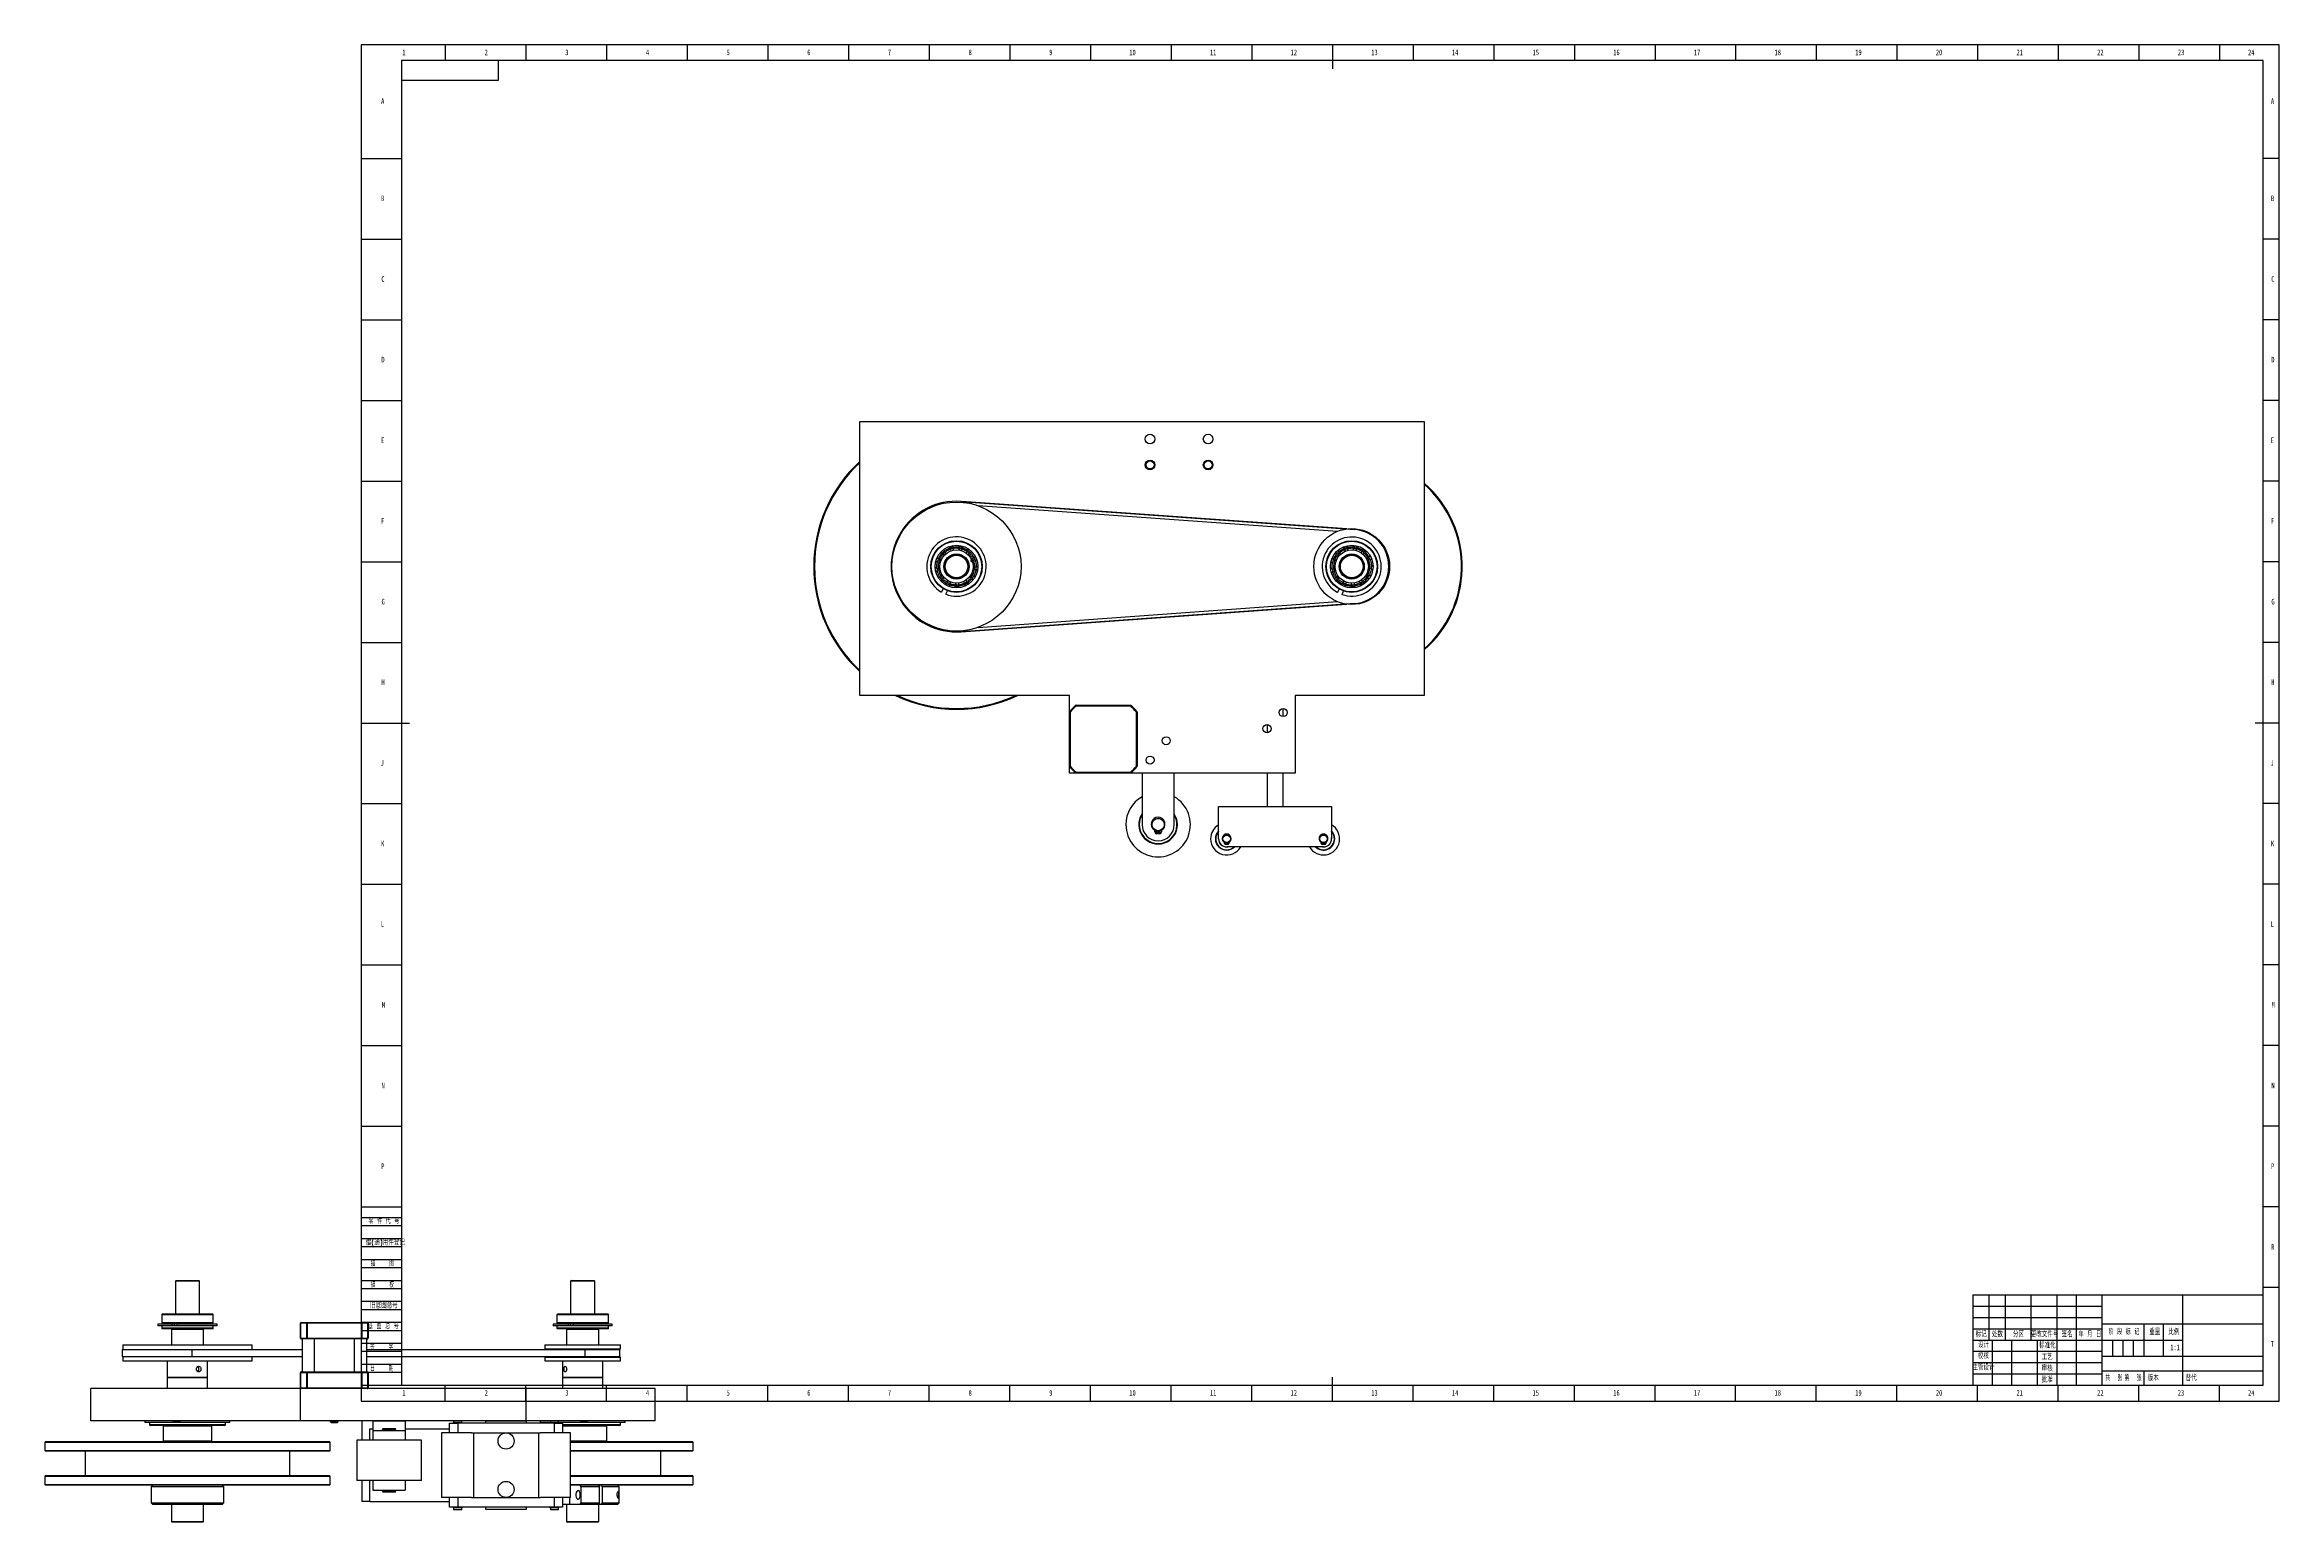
# Model space of a CAD drawing. Header units: millimetres. Extents: x -196 to 1189, y -75 to 841.
import ezdxf

# ---------------------------------------------------------------- set-up
doc = ezdxf.new("R2010")
doc.units = ezdxf.units.MM
doc.linetypes.add('CENTERX2', pattern=[20.32, 12.7, -2.54, 2.54, -2.54])
for name, color, linetype in [('10', 7, 'Continuous'), ('5', 7, 'Continuous'), ('9', 7, 'Continuous'), ('SLD-0', 7, 'Continuous')]:
    doc.layers.add(name, color=color, linetype=linetype)
doc.styles.add('SLDTEXTSTYLE0', font='TXT', dxfattribs={"width": 0.7, "bigfont": 'bigfont'})
doc.styles.add('SLDTEXTSTYLE1', font='TXT', dxfattribs={"width": 0.6, "bigfont": 'bigfont'})
doc.styles.add('SLDTEXTSTYLE2', font='TXT', dxfattribs={"width": 0.614286, "bigfont": 'bigfont'})
doc.styles.add('SLDTEXTSTYLE3', font='TXT', dxfattribs={"width": 0.62, "bigfont": 'bigfont'})
doc.styles.add('SLDTEXTSTYLE4', font='TXT', dxfattribs={"width": 0.566667, "bigfont": 'bigfont'})
doc.styles.add('SLDTEXTSTYLE5', font='TXT', dxfattribs={"width": 0.7})

msp = doc.modelspace()

# ---------------------------------------------------------------- linework, layer by layer
at = {"color": 7, "linetype": 'Continuous', "lineweight": 25}
for p, q in [((309, 437.5), (309, 607.5)), ((309, 607.5), (659, 607.5)), ((659, 607.5), (659, 437.5)), ((378, 557.5), (371.9, 557.9)), ((611, 540.8), (378, 557.5)), ((605.1, 539.2), (382.5, 555.2)), ((380.4, 523.5), (380.5, 523.9)), ((625.2, 523.9), (625.3, 524.3)), ((360.7, 503.8), (359.7, 501.7)), ((360.1, 512.1), (360.1, 512.2)), ((362.4, 500.4), (363.4, 502.5)), ((606.2, 503.6), (605.2, 501.4)), ((605.3, 511.8), (605.3, 511.9)), ((608, 500.2), (608.9, 502.3)), ((371.9, 477.1), (611, 494.2)), ((382.5, 479.8), (605.1, 495.8)), ((439, 437.5), (309, 437.5)), ((439, 427.3), (439, 437.5)), ((442.9, 431.4), (443.2, 431)), ((443.2, 431.5), (443.2, 431)), ((443.2, 431.5), (476.8, 431.5)), ((476.8, 431), (443.2, 431)), ((476.8, 431), (476.8, 431.5)), ((476.8, 431), (477.1, 431.4)), ((571.5, 424.5), (571.5, 429.5)), ((659, 437.5), (579, 437.5)), ((579, 437.5), (579, 389.5)), ((439, 393.7), (439, 427.3)), ((439, 427.3), (439.5, 427.3)), ((439.1, 427.6), (439.5, 427.3)), ((439.5, 427.3), (439.5, 393.7)), ((480.5, 427.3), (480.9, 427.6)), ((480.5, 393.7), (480.5, 427.3)), ((480.5, 427.3), (481, 427.3)), ((481, 427.3), (481, 393.7)), ((561.5, 419.5), (561.5, 414.5)), ((439, 393.7), (439.5, 393.7)), ((439, 389.5), (439, 393.7)), ((443.2, 389.5), (439, 389.5)), ((439.1, 393.4), (439.5, 393.7)), ((442.9, 389.6), (443.2, 390)), ((443.2, 390), (476.8, 390)), ((443.2, 389.5), (443.2, 390)), ((476.8, 389.5), (443.2, 389.5)), ((476.8, 390), (476.8, 389.5)), ((476.8, 390), (477.1, 389.6)), ((579, 389.5), (476.8, 389.5)), ((480.5, 393.7), (481, 393.7)), ((480.5, 393.7), (480.9, 393.4)), ((484, 389.5), (484, 357.5)), ((504, 357.5), (504, 389.5)), ((561.5, 389.5), (561.5, 368.7)), ((571.5, 368.7), (571.5, 389.5)), ((531.5, 348.7), (531.5, 368.7)), ((531.5, 368.7), (601.5, 368.7)), ((601.5, 368.7), (601.5, 348.7)), ((491.9, 353), (491.9, 353.7)), ((493, 353.5), (494, 353.5)), ((494, 352.5), (493, 352.5)), ((494, 351.9), (493, 351.9)), ((494, 353.5), (494, 353.5)), ((494, 351.9), (494, 352.5)), ((494.1, 353.5), (495, 353.5)), ((494.1, 353.5), (494.1, 353.5)), ((494.1, 352.5), (494.1, 351.9)), ((495, 352.5), (494.1, 352.5)), ((495, 351.9), (494.1, 351.9)), ((496.1, 353.7), (496.1, 353)), ((531.5, 348.7), (531.5, 349.4)), ((535.1, 345.8), (535.1, 346.3)), ((537.9, 346.3), (537.9, 345.8)), ((595.1, 345.8), (595.1, 346.3)), ((597.9, 346.3), (597.9, 345.8)), ((535.8, 346.2), (536.5, 346.2)), ((536.5, 345.5), (535.8, 345.5)), ((536.5, 345.1), (535.8, 345.1)), ((536.5, 346.2), (536.5, 346.2)), ((536.5, 345.1), (536.5, 345.5)), ((596.5, 343.7), (536.5, 343.7)), ((536.6, 346.2), (536.6, 346.2)), ((536.6, 346.2), (537.2, 346.2)), ((537.2, 345.5), (536.6, 345.5)), ((536.6, 345.5), (536.6, 345.1)), ((537.2, 345.1), (536.6, 345.1)), ((595.8, 346.2), (596.5, 346.2)), ((596.5, 345.5), (595.8, 345.5)), ((596.5, 345.1), (595.8, 345.1)), ((596.5, 346.2), (596.5, 346.2)), ((596.5, 345.1), (596.5, 345.5)), ((596.6, 346.2), (597.2, 346.2)), ((596.6, 346.2), (596.6, 346.2)), ((596.6, 345.5), (596.6, 345.1)), ((597.2, 345.5), (596.6, 345.5)), ((597.2, 345.1), (596.6, 345.1)), ((-114.7, 75), (-115.2, 74.5)), ((-115.2, 74.5), (-115.2, 54)), ((-100.2, 74.5), (-115.2, 74.5)), ((-114.7, 75), (-100.7, 75)), ((-100.2, 74.5), (-100.7, 75)), ((-100.2, 54), (-100.2, 74.5)), ((130.3, 75), (129.8, 74.5)), ((129.8, 74.5), (129.8, 54)), ((144.8, 74.5), (129.8, 74.5)), ((130.3, 75), (144.3, 75)), ((144.8, 74.5), (144.3, 75)), ((144.8, 54), (144.8, 74.5)), ((-126.1, 47.9), (-126.1, 46.9)), ((-117.1, 47.9), (-126.1, 47.9)), ((-117.1, 46.9), (-126.1, 46.9)), ((-123.7, 53.7), (-123.7, 48.6)), ((-91.7, 48.6), (-123.7, 48.6)), ((-123.7, 46.9), (-123.7, 45.3)), ((-92, 54), (-123.4, 54)), ((-92, 45), (-123.4, 45)), ((-122.7, 48.2), (-122.7, 47.9)), ((-117.2, 45), (-117.7, 44.5)), ((-117.7, 44.5), (-117.7, 35)), ((-97.7, 44.5), (-117.7, 44.5)), ((-117.1, 46.9), (-117.1, 47.9)), ((-115.6, 47.9), (-117.1, 47.9)), ((-116, 46.9), (-117.1, 46.9)), ((-114.4, 46.9), (-116, 46.9)), ((-115.6, 47.3), (-115.6, 47.9)), ((-114.4, 47.9), (-114.4, 46.9)), ((-89.4, 47.9), (-114.4, 47.9)), ((-89.4, 46.9), (-114.4, 46.9)), ((-97.7, 44.5), (-98.2, 45)), ((-97.7, 35), (-97.7, 44.5)), ((-92.8, 47.9), (-92.8, 48.2)), ((-91.7, 48.6), (-91.7, 53.7)), ((-91.7, 45.3), (-91.7, 46.9)), ((-89.4, 46.9), (-89.4, 47.9)), ((-37.7, 39.2), (-37.7, 48.4)), ((-37.7, 48.4), (-37.6, 48.4)), ((-37.6, 48.4), (-37.6, 39.2)), ((-33.8, 48.4), (-37.6, 48.4)), ((-37.2, 48.9), (-33.5, 48.9)), ((-33.8, 39.2), (-33.8, 48.4)), ((-33.8, 48.4), (-33.5, 48.4)), ((-33.5, 48.9), (0.1, 48.9)), ((-33.5, 48.4), (-33.5, 48.9)), ((-33.5, 48.4), (-33.5, 39.2)), ((0.1, 48.4), (-33.5, 48.4)), ((0.1, 48.9), (0.1, 48.4)), ((0.1, 48.9), (3.8, 48.9)), ((0.1, 39.2), (0.1, 48.4)), ((0.1, 48.4), (0.4, 48.4)), ((0.4, 48.4), (0.4, 39.2)), ((4.2, 48.4), (0.4, 48.4)), ((4.2, 39.2), (4.2, 48.4)), ((4.2, 48.4), (4.3, 48.4)), ((4.3, 48.4), (4.3, 39.2)), ((118.9, 47.9), (118.9, 46.9)), ((128.5, 47.9), (118.9, 47.9)), ((128.5, 46.9), (118.9, 46.9)), ((121.3, 53.7), (121.3, 48.6)), ((153.3, 48.6), (121.3, 48.6)), ((121.3, 46.9), (121.3, 45.3)), ((153, 54), (121.6, 54)), ((153, 45), (121.6, 45)), ((122.3, 48.2), (122.3, 47.9)), ((127.8, 45), (127.3, 44.5)), ((127.3, 44.5), (127.3, 35)), ((147.3, 44.5), (127.3, 44.5)), ((128.5, 46.9), (128.5, 47.9)), ((129.9, 47.9), (128.5, 47.9)), ((129.4, 46.9), (128.5, 46.9)), ((131.2, 46.9), (129.4, 46.9)), ((129.9, 47.3), (129.9, 47.9)), ((131.2, 47.9), (131.2, 46.9)), ((155.6, 47.9), (131.2, 47.9)), ((155.6, 46.9), (131.2, 46.9)), ((147.3, 44.5), (146.8, 45)), ((147.3, 35), (147.3, 44.5)), ((152.2, 47.9), (152.2, 48.2)), ((153.3, 48.6), (153.3, 53.7)), ((153.3, 45.3), (153.3, 46.9)), ((155.6, 46.9), (155.6, 47.9)), ((-148.2, 32.2), (-148.2, 27.8)), ((-148.2, 32.2), (-104.8, 32.2)), ((-148.2, 27.8), (-104.8, 27.8)), ((-147.7, 35), (-147.7, 32.2)), ((-147.7, 35), (-140.9, 35)), ((-147.7, 27.8), (-147.7, 25)), ((-140.9, 35), (-67.7, 35)), ((-104.8, 27.8), (-104.8, 32.2)), ((-104.8, 32.2), (-36.7, 32.2)), ((-104.8, 27.8), (-36.7, 27.8)), ((-67.7, 32.2), (-67.7, 35)), ((-67.7, 25), (-67.7, 27.8)), ((-37.7, 39.2), (-37.6, 39.2)), ((-37.6, 39.2), (-33.8, 39.2)), ((-33.5, 38.7), (-37.2, 38.7)), ((-36.7, 38.7), (-36.7, 18.2)), ((-33.8, 39.2), (-33.5, 39.2)), ((-33.5, 39.2), (0.1, 39.2)), ((-33.5, 38.7), (-33.5, 39.2)), ((0.1, 38.7), (-33.5, 38.7)), ((-29.1, 38.7), (-29.1, 18.2)), ((-4.4, 38.7), (-4.4, 18.2)), ((0.1, 39.2), (0.1, 38.7)), ((0.1, 39.2), (0.4, 39.2)), ((3.8, 38.7), (0.1, 38.7)), ((0.4, 39.2), (4.2, 39.2)), ((3.3, 38.7), (3.3, 18.2)), ((3.3, 32.2), (138.9, 32.2)), ((3.3, 27.8), (138.9, 27.8)), ((4.2, 39.2), (4.3, 39.2)), ((113.8, 35), (113.8, 32.6)), ((113.8, 35), (160.8, 35)), ((113.8, 32.6), (114.8, 32.2)), ((113.8, 32.6), (160.8, 32.6)), ((114.8, 27.8), (113.8, 27.4)), ((138.9, 27.8), (138.9, 32.2)), ((138.9, 32.2), (160.3, 32.2)), ((138.9, 27.8), (160.3, 27.8)), ((159.8, 32.2), (160.8, 32.6)), ((160.8, 27.4), (159.8, 27.8)), ((160.3, 27.8), (160.3, 32.2)), ((160.8, 32.6), (160.8, 35)), ((-147.7, 25), (-140.9, 25)), ((-140.9, 25), (-67.7, 25)), ((-120.2, 25), (-120.2, 15)), ((-119.7, 15), (-120.2, 14.5)), ((-120.2, 15), (-118.1, 15)), ((-120.2, 14.5), (-120.2, 7.9)), ((-95.2, 14.5), (-120.2, 14.5)), ((-118.1, 15), (-95.2, 15)), ((-95.2, 14.5), (-95.7, 15)), ((-95.2, 15), (-95.2, 25)), ((-95.2, 7.9), (-95.2, 14.5)), ((-37.7, 8.4), (-37.7, 17.7)), ((-37.6, 17.7), (-37.7, 17.7)), ((-37.6, 17.7), (-37.6, 8.4)), ((-33.8, 17.7), (-37.6, 17.7)), ((-37.2, 18.2), (-33.5, 18.2)), ((-33.8, 8.4), (-33.8, 17.7)), ((-33.8, 17.7), (-33.5, 17.7)), ((-33.5, 17.7), (-33.5, 18.2)), ((-33.5, 18.2), (0.1, 18.2)), ((-33.5, 17.7), (-33.5, 8.4)), ((0.1, 17.7), (-33.5, 17.7)), ((0.1, 17.7), (0.1, 18.2)), ((0.1, 18.2), (3.8, 18.2)), ((0.1, 8.4), (0.1, 17.7)), ((0.1, 17.7), (0.4, 17.7)), ((0.4, 17.7), (0.4, 8.4)), ((4.2, 17.7), (0.4, 17.7)), ((4.2, 8.4), (4.2, 17.7)), ((4.2, 17.7), (4.3, 17.7)), ((4.3, 17.7), (4.3, 8.4)), ((113.8, 27.4), (113.8, 25)), ((113.8, 27.4), (160.8, 27.4)), ((113.8, 25), (160.8, 25)), ((124.8, 25), (124.8, 15)), ((125.3, 15), (124.8, 14.5)), ((124.8, 15), (149.8, 15)), ((124.8, 14.5), (124.8, 7.9)), ((149.8, 14.5), (124.8, 14.5)), ((149.8, 14.5), (149.3, 15)), ((149.8, 15), (149.8, 25)), ((149.8, 7.9), (149.8, 14.5)), ((160.8, 25), (160.8, 27.4)), ((-167.7, -12.1), (-167.7, 7.9)), ((-37.7, 7.9), (-167.7, 7.9)), ((-37.7, 8.4), (-37.6, 8.4)), ((-37.7, -12.1), (-37.7, 7.9)), ((102.3, 7.9), (-37.7, 7.9)), ((-37.6, 8.4), (-33.8, 8.4)), ((-33.5, 8.4), (-33.8, 8.4)), ((-33.5, 7.9), (-33.5, 8.4)), ((-33.5, 8.4), (0.1, 8.4)), ((0.4, 8.4), (0.1, 8.4)), ((0.1, 7.9), (0.1, 8.4)), ((0.4, 8.4), (4.2, 8.4)), ((4.3, 8.4), (4.2, 8.4)), ((102.3, -12.1), (102.3, 7.9)), ((182.3, 7.9), (102.3, 7.9)), ((182.3, -12.1), (182.3, 7.9)), ((-37.7, -12.1), (-167.7, -12.1)), ((-134.1, -12.1), (-134.1, -13.1)), ((-116.4, -13.1), (-134.1, -13.1)), ((-131.2, -13.1), (-131.2, -14.5)), ((-116.4, -13.1), (-116.4, -12.1)), ((-115.6, -13.1), (-116.4, -13.1)), ((-112.5, -13.1), (-115.6, -13.1)), ((-115.3, -12.7), (-115.3, -12.1)), ((-112.5, -12.1), (-112.5, -13.1)), ((-81.4, -13.1), (-112.5, -13.1)), ((-84.2, -14.5), (-84.2, -13.1)), ((-81.4, -13.1), (-81.4, -12.1)), ((57.3, -12.1), (-37.7, -12.1)), ((-19.2, -12.1), (-19.2, -12.6)), ((-19.2, -12.6), (-18.7, -13.1)), ((-19.2, -12.6), (-14.2, -12.6)), ((-18.7, -13.1), (-14.7, -13.1)), ((-14.7, -13.1), (-14.2, -12.6)), ((-14.2, -12.6), (-14.2, -12.1)), ((0.3, -12.1), (0.3, -24.1)), ((7.3, -12.1), (27.3, -12.1)), ((7.3, -12.1), (7.3, -18.1)), ((27.3, -12.1), (27.3, -18.1)), ((54.8, -19.6), (54.8, -13.6)), ((54.8, -13.6), (59.8, -13.6)), ((57, -13.2), (57, -13.6)), ((58.2, -13.2), (57, -13.2)), ((57.5, -11.8), (57.3, -12)), ((57.3, -12), (57.3, -13.2)), ((62.3, -12), (57.3, -12)), ((57.5, -11.8), (62.1, -11.8)), ((58.2, -13.6), (58.2, -13.2)), ((58.2, -13.2), (58.4, -13.2)), ((58.4, -13.6), (58.4, -13.2)), ((59.1, -13.2), (58.4, -13.2)), ((59.1, -13.6), (59.1, -13.2)), ((59.8, -13.2), (59.1, -13.2)), ((59.8, -13.2), (59.8, -13.6)), ((60.5, -13.2), (59.8, -13.2)), ((59.8, -13.2), (59.8, -13.6)), ((59.8, -13.6), (59.8, -19.6)), ((119.8, -13.6), (59.8, -13.6)), ((60.5, -13.6), (60.5, -13.2)), ((61.2, -13.2), (60.5, -13.2)), ((61.2, -13.6), (61.2, -13.2)), ((61.2, -13.2), (61.4, -13.2)), ((61.4, -13.2), (61.4, -13.6)), ((62.5, -13.2), (61.4, -13.2)), ((62.3, -12), (62.1, -11.8)), ((62.3, -13.2), (62.3, -12)), ((102.3, -12.1), (62.3, -12.1)), ((62.5, -13.6), (62.5, -13.2)), ((77.3, -12.1), (102.3, -12.1)), ((77.3, -13.6), (77.3, -12.1)), ((102.3, -12.1), (102.3, -13.6)), ((117.3, -12.1), (102.3, -12.1)), ((110.9, -12.1), (110.9, -13.1)), ((117.3, -13.1), (110.9, -13.1)), ((113.8, -13.1), (113.8, -13.6)), ((117, -13.2), (117, -13.6)), ((118.2, -13.2), (117, -13.2)), ((117.5, -11.8), (117.3, -12)), ((117.3, -12), (117.3, -13.2)), ((122.3, -12), (117.3, -12)), ((117.5, -11.8), (122.1, -11.8)), ((118.2, -13.6), (118.2, -13.2)), ((118.2, -13.2), (118.4, -13.2)), ((118.4, -13.6), (118.4, -13.2)), ((119.1, -13.2), (118.4, -13.2)), ((119.1, -13.6), (119.1, -13.2)), ((119.8, -13.2), (119.1, -13.2)), ((119.8, -13.2), (119.8, -13.6)), ((119.8, -13.2), (119.8, -13.6)), ((120.5, -13.2), (119.8, -13.2)), ((119.8, -19.6), (119.8, -13.6)), ((119.8, -13.6), (124.8, -13.6)), ((120.5, -13.6), (120.5, -13.2)), ((121.2, -13.2), (120.5, -13.2)), ((121.2, -13.6), (121.2, -13.2)), ((121.2, -13.2), (121.4, -13.2)), ((121.4, -13.2), (121.4, -13.6)), ((122.5, -13.2), (121.4, -13.2)), ((122.3, -12), (122.1, -11.8)), ((122.3, -13.2), (122.3, -12)), ((182.3, -12.1), (122.3, -12.1)), ((136.1, -13.1), (122.3, -13.1)), ((122.5, -13.6), (122.5, -13.2)), ((124.8, -13.6), (124.8, -19.6)), ((136, -12.7), (140, -12.7)), ((140, -13.1), (136, -13.1)), ((136.1, -13.1), (136.1, -12.1)), ((140, -12.7), (140, -12.1)), ((140.1, -13.1), (140, -13.1)), ((140.1, -12.1), (140.1, -13.1)), ((163.6, -13.1), (140.1, -13.1)), ((160.8, -14.5), (160.8, -13.1)), ((163.6, -13.1), (163.6, -12.1)), ((-195.7, -25), (-196.2, -25.5)), ((-196.2, -25.5), (-196.2, -30.5)), ((-19.2, -25.5), (-196.2, -25.5)), ((-195.7, -25), (-19.7, -25)), ((-84.7, -15), (-130.7, -15)), ((-122.2, -15), (-122.7, -15.5)), ((-122.7, -15.5), (-122.7, -24.5)), ((-92.7, -15.5), (-122.7, -15.5)), ((-122.7, -24.5), (-122.2, -25)), ((-122.7, -24.5), (-92.7, -24.5)), ((-92.7, -15.5), (-93.2, -15)), ((-93.2, -25), (-92.7, -24.5)), ((-92.7, -24.5), (-92.7, -15.5)), ((-19.2, -25.5), (-19.7, -25)), ((-19.2, -30.5), (-19.2, -25.5)), ((-2.7, -24.1), (-2.7, -49.1)), ((37.3, -24.1), (-2.7, -24.1)), ((5.3, -17.1), (7.3, -17.1)), ((5.3, -24.1), (5.3, -17.1)), ((7.3, -18.1), (27.3, -18.1)), ((7.3, -18.1), (7.3, -24.1)), ((13, -17.4), (13, -18.1)), ((14.9, -17.4), (13, -17.4)), ((13.5, -16.8), (13.3, -17)), ((13.3, -17), (13.3, -17.4)), ((16.3, -17), (13.3, -17)), ((13.5, -16.8), (16.4, -16.8)), ((14.9, -18.1), (14.9, -17.4)), ((14.9, -17.4), (15.2, -17.4)), ((15.2, -18.1), (15.2, -17.4)), ((16.3, -17.4), (15.2, -17.4)), ((21.3, -17), (16.3, -17)), ((16.3, -18.1), (16.3, -17.4)), ((17.3, -17.4), (16.3, -17.4)), ((16.4, -16.8), (21.1, -16.8)), ((17.3, -17.4), (17.3, -18.1)), ((17.3, -17.4), (17.3, -18.1)), ((18.3, -17.4), (17.3, -17.4)), ((18.3, -18.1), (18.3, -17.4)), ((19.4, -17.4), (18.3, -17.4)), ((19.4, -18.1), (19.4, -17.4)), ((19.4, -17.4), (19.7, -17.4)), ((19.7, -17.4), (19.7, -18.1)), ((21.5, -17.4), (19.7, -17.4)), ((21.3, -17), (21.1, -16.8)), ((21.3, -17.4), (21.3, -17)), ((21.5, -18.1), (21.5, -17.4)), ((27.3, -17.1), (54.8, -17.1)), ((27.3, -18.1), (27.3, -24.1)), ((37.3, -49.1), (37.3, -24.1)), ((49.8, -19.6), (49.8, -59.6)), ((68.4, -19.6), (49.8, -19.6)), ((68.4, -19.6), (111.1, -19.6)), ((69.8, -59.6), (69.8, -19.6)), ((109.8, -19.6), (109.8, -59.6)), ((129.8, -19.6), (111.1, -19.6)), ((160.3, -15), (124.8, -15)), ((152.3, -15.5), (124.8, -15.5)), ((129.8, -59.6), (129.8, -19.6)), ((129.8, -24.5), (152.3, -24.5)), ((129.8, -25), (205.3, -25)), ((205.8, -25.5), (129.8, -25.5)), ((152.3, -15.5), (151.8, -15)), ((151.8, -25), (152.3, -24.5)), ((152.3, -24.5), (152.3, -15.5)), ((205.8, -25.5), (205.3, -25)), ((205.3, -25), (205.3, -25)), ((205.8, -30.5), (205.8, -25.5)), ((-196.2, -30.5), (-195.7, -31)), ((-196.2, -30.5), (-158, -30.5)), ((-157.7, -31), (-195.7, -31)), ((-171.2, -31), (-171.2, -46)), ((-158, -30.5), (-19.2, -30.5)), ((-19.7, -31), (-157.7, -31)), ((-44.2, -46), (-44.2, -31)), ((-19.7, -31), (-19.2, -30.5)), ((129.8, -30.5), (205.8, -30.5)), ((205.3, -31), (129.8, -31)), ((185.8, -46), (185.8, -31)), ((205.3, -31), (205.8, -30.5)), ((-195.7, -46), (-196.2, -46.5)), ((-196.2, -46.5), (-196.2, -51.5)), ((-19.2, -46.5), (-196.2, -46.5)), ((-196.2, -51.5), (-195.7, -52)), ((-196.2, -51.5), (-52.3, -51.5)), ((-195.7, -46), (-19.7, -46)), ((-52.6, -52), (-195.7, -52)), ((-129.2, -52), (-130.2, -53)), ((-130.2, -53), (-130.2, -63)), ((-85.2, -53), (-130.2, -53)), ((-85.2, -53), (-86.2, -52)), ((-85.2, -56.4), (-85.2, -53)), ((-19.7, -52), (-52.6, -52)), ((-52.3, -51.5), (-19.2, -51.5)), ((-19.2, -46.5), (-19.7, -46)), ((-19.7, -52), (-19.2, -51.5)), ((-19.2, -51.5), (-19.2, -46.5)), ((37.3, -49.1), (-2.7, -49.1)), ((0.3, -49.1), (0.3, -62.1)), ((5.3, -62.1), (5.3, -49.1)), ((7.3, -49.1), (7.3, -55.1)), ((7.3, -55.1), (27.3, -55.1)), ((13, -55.1), (13, -55.7)), ((14.9, -55.7), (14.9, -55.1)), ((15.2, -55.7), (15.2, -55.1)), ((16.3, -55.7), (16.3, -55.1)), ((17.3, -55.1), (17.3, -55.7)), ((17.3, -55.1), (17.3, -55.7)), ((18.3, -55.7), (18.3, -55.1)), ((19.4, -55.7), (19.4, -55.1)), ((19.7, -55.1), (19.7, -55.7)), ((21.5, -55.7), (21.5, -55.1)), ((27.3, -49.1), (27.3, -55.1)), ((129.8, -46), (205.3, -46)), ((205.8, -46.5), (129.8, -46.5)), ((129.8, -51.5), (205.8, -51.5)), ((205.3, -52), (129.8, -52)), ((136.4, -53), (135.8, -52)), ((147.7, -53), (136.4, -53)), ((136.4, -63), (136.4, -53)), ((147.2, -52), (147.7, -53)), ((147.7, -63), (147.7, -53)), ((149.4, -53), (148.9, -52)), ((159.8, -53), (149.4, -53)), ((149.4, -53), (149.4, -63)), ((159.8, -53), (158.8, -52)), ((159.8, -63), (159.8, -53)), ((205.8, -46.5), (205.3, -46)), ((205.3, -52), (205.8, -51.5)), ((205.8, -51.5), (205.8, -46.5)), ((-130.2, -63), (-129.2, -64)), ((-130.2, -63), (-85.2, -63)), ((-86.2, -64), (-129.2, -64)), ((-117.7, -64), (-117.7, -74.5)), ((-97.7, -74.5), (-97.7, -64)), ((-86.2, -64), (-85.2, -63)), ((-85.2, -63), (-85.2, -59.6)), ((5.3, -62.1), (0.3, -62.1)), ((5.3, -62.1), (54.8, -62.1)), ((14.9, -55.7), (13, -55.7)), ((13.3, -55.7), (13.3, -56.1)), ((13.3, -56.1), (13.5, -56.3)), ((13.3, -56.1), (16.3, -56.1)), ((16.4, -56.3), (13.5, -56.3)), ((15.2, -55.7), (14.9, -55.7)), ((16.3, -55.7), (15.2, -55.7)), ((17.3, -55.7), (16.3, -55.7)), ((16.3, -56.1), (21.3, -56.1)), ((21.1, -56.3), (16.4, -56.3)), ((18.3, -55.7), (17.3, -55.7)), ((19.4, -55.7), (18.3, -55.7)), ((19.7, -55.7), (19.4, -55.7)), ((21.5, -55.7), (19.7, -55.7)), ((21.1, -56.3), (21.3, -56.1)), ((21.3, -56.1), (21.3, -55.7)), ((68.4, -59.6), (49.8, -59.6)), ((54.8, -65.6), (54.8, -59.6)), ((59.8, -65.6), (54.8, -65.6)), ((57, -65.6), (57, -66)), ((58.2, -66), (57, -66)), ((57.3, -66), (57.3, -67.1)), ((57.3, -67.1), (57.5, -67.3)), ((57.3, -67.1), (62.3, -67.1)), ((62.1, -67.3), (57.5, -67.3)), ((58.2, -66), (58.2, -65.6)), ((58.4, -66), (58.2, -66)), ((58.4, -66), (58.4, -65.6)), ((59.1, -66), (58.4, -66)), ((59.1, -66), (59.1, -65.6)), ((59.8, -66), (59.1, -66)), ((59.8, -59.6), (59.8, -65.6)), ((119.8, -65.6), (59.8, -65.6)), ((59.8, -65.6), (59.8, -66)), ((59.8, -65.6), (59.8, -66)), ((60.5, -66), (59.8, -66)), ((60.5, -66), (60.5, -65.6)), ((61.2, -66), (60.5, -66)), ((61.2, -66), (61.2, -65.6)), ((61.4, -66), (61.2, -66)), ((61.4, -65.6), (61.4, -66)), ((62.5, -66), (61.4, -66)), ((62.1, -67.3), (62.3, -67.1)), ((62.3, -67.1), (62.3, -66)), ((62.5, -66), (62.5, -65.6)), ((68.4, -59.6), (111.1, -59.6)), ((77.3, -67.1), (77.3, -65.6)), ((102.3, -67.1), (77.3, -67.1)), ((102.3, -65.6), (102.3, -67.1)), ((129.8, -59.6), (111.1, -59.6)), ((117, -65.6), (117, -66)), ((118.2, -66), (117, -66)), ((117.3, -66), (117.3, -67.1)), ((117.3, -67.1), (117.5, -67.3)), ((117.3, -67.1), (122.3, -67.1)), ((122.1, -67.3), (117.5, -67.3)), ((118.2, -66), (118.2, -65.6)), ((118.4, -66), (118.2, -66)), ((118.4, -66), (118.4, -65.6)), ((119.1, -66), (118.4, -66)), ((119.1, -66), (119.1, -65.6)), ((119.8, -66), (119.1, -66)), ((119.8, -65.6), (119.8, -59.6)), ((124.8, -65.6), (119.8, -65.6)), ((119.8, -65.6), (119.8, -66)), ((119.8, -65.6), (119.8, -66)), ((120.5, -66), (119.8, -66)), ((120.5, -66), (120.5, -65.6)), ((121.2, -66), (120.5, -66)), ((121.2, -66), (121.2, -65.6)), ((121.4, -66), (121.2, -66)), ((121.4, -65.6), (121.4, -66)), ((122.5, -66), (121.4, -66)), ((122.1, -67.3), (122.3, -67.1)), ((122.3, -67.1), (122.3, -66)), ((122.5, -66), (122.5, -65.6)), ((124.8, -59.6), (124.8, -65.6)), ((129.4, -64), (124.8, -64)), ((127.3, -64), (127.3, -74.5)), ((129.4, -64), (129.4, -59.6)), ((135.8, -64), (129.4, -64)), ((135.8, -64), (136.4, -63)), ((147.2, -64), (135.8, -64)), ((136.4, -63), (147.7, -63)), ((147.7, -63), (147.2, -64)), ((148.9, -64), (147.2, -64)), ((147.3, -74.5), (147.3, -64)), ((148.9, -64), (149.4, -63)), ((158.8, -64), (148.9, -64)), ((149.4, -63), (159.8, -63)), ((158.8, -64), (159.8, -63)), ((-117.7, -74.5), (-117.2, -75)), ((-117.7, -74.5), (-97.7, -74.5)), ((-98.2, -75), (-117.2, -75)), ((-98.2, -75), (-97.7, -74.5)), ((127.3, -74.5), (127.8, -75)), ((127.3, -74.5), (147.3, -74.5)), ((146.8, -75), (127.8, -75)), ((146.8, -75), (147.3, -74.5))]:
    msp.add_line(p, q, dxfattribs=at)
at = {"color": 7, "linetype": 'Continuous'}
for p, q in [((371.9, 557.9), (615.7, 540.4)), ((615.7, 494.6), (371.9, 477.1))]:
    msp.add_line(p, q, dxfattribs=at)
at = {"color": 8, "linetype": 'Continuous', "lineweight": 25}
for p, q in [((371.9, 557.9), (371.9, 557.4)), ((378, 557.5), (378, 556.5)), ((371.9, 477.1), (371.9, 477.6)), ((-91.7, 53.7), (-123.7, 53.7)), ((-91.7, 45.3), (-123.7, 45.3)), ((-92.8, 48.2), (-122.7, 48.2)), ((-115.6, 47.3), (-114.4, 47.3)), ((153.3, 53.7), (121.3, 53.7)), ((153.3, 45.3), (121.3, 45.3)), ((152.2, 48.2), (122.3, 48.2)), ((129.9, 47.3), (131.2, 47.3)), ((-115.3, -12.7), (-112.5, -12.7)), ((-84.2, -14.5), (-131.2, -14.5)), ((160.8, -14.5), (124.8, -14.5))]:
    msp.add_line(p, q, dxfattribs=at)
at = {"color": 7, "linetype": 'CENTERX2'}
for q in [(378, 521.7), (379, 520.7)]:
    msp.add_line((378, 520.7), q, dxfattribs=at)
at = {"color": 7, "linetype": 'Continuous', "lineweight": 25, "flags": 128}
for points in [[(361.2, 528.1), (361.1, 527.7), (361.3, 526.9)], [(365, 529), (364.4, 529.5), (364.1, 529.7)], [(367, 530.5), (366.8, 530.2), (366.6, 529.4)], [(366.7, 528.6), (366.9, 528), (367.2, 527.7)], [(370.2, 527.8), (370.2, 527.8), (370.6, 528.3)], [(370.8, 529.6), (370.5, 530.3), (370.3, 530.6)], [(372.1, 528.4), (372.1, 527.7), (372.2, 527.3)], [(373.2, 530), (372.9, 529.8), (372.4, 529.2)], [(374.8, 526), (375.2, 526.2), (375.7, 526.6)], [(376.2, 527.4), (376.3, 528.1), (376.2, 528.5)], [(378.6, 526.6), (378.1, 526.5), (377.4, 526.3)], [(605.8, 527.8), (605.8, 527.4), (606, 526.6)], [(609.6, 528.8), (609, 529.3), (608.7, 529.5)], [(611.5, 530.4), (611.3, 530.1), (611.1, 529.3)], [(611.3, 528.5), (611.6, 527.9), (611.9, 527.6)], [(614.8, 527.8), (614.9, 527.8), (615.2, 528.4)], [(615.4, 529.6), (615.1, 530.3), (614.9, 530.6)], [(616.7, 528.5), (616.7, 527.8), (616.8, 527.4)], [(617.8, 530.1), (617.5, 529.9), (617, 529.3)], [(619.5, 526.2), (619.9, 526.4), (620.4, 526.8)], [(620.8, 527.6), (620.9, 528.4), (620.9, 528.8)], [(623.2, 526.9), (622.8, 526.9), (622.1, 526.6)], [(355.9, 517), (356.2, 516.8), (356.9, 516.5)], [(357.3, 520.7), (356.5, 520.5), (356.2, 520.3)], [(357.1, 514.9), (356.5, 514.4), (356.3, 514)], [(357.2, 523.2), (357.3, 522.8), (357.8, 522.2)], [(359, 515), (358.5, 515.1), (358, 515.1)], [(360.1, 525.8), (359.4, 526), (359, 526)], [(376.8, 525.7), (376.5, 525.1), (376.4, 524.8)], [(378.1, 522.4), (378.5, 522.3), (379.2, 522.5)], [(378.2, 512.8), (378.4, 512.4), (378.9, 511.9)], [(379.7, 521.2), (379.2, 520.8), (378.9, 520.5)], [(380.2, 515.8), (379.6, 515.7), (379.2, 515.6)], [(379.4, 517.6), (379.7, 517.4), (380.3, 517.2)], [(600.9, 516.6), (601.2, 516.3), (601.9, 516.1)], [(602.2, 520.3), (601.4, 520.1), (601.1, 519.9)], [(602.2, 514.4), (601.7, 513.9), (601.5, 513.6)], [(602, 522.8), (602.1, 522.4), (602.7, 521.8)], [(604.1, 514.6), (603.6, 514.7), (603, 514.7)], [(604.8, 525.5), (604.1, 525.7), (603.7, 525.6)], [(621.5, 526), (621.2, 525.4), (621.1, 525)], [(623, 522.7), (623.4, 522.7), (624, 522.8)], [(623.4, 513.1), (623.6, 512.7), (624.1, 512.3)], [(624.6, 521.6), (624.1, 521.2), (623.8, 520.8)], [(625.3, 516.2), (624.6, 516.1), (624.2, 515.9)], [(624.4, 517.9), (624.7, 517.7), (625.4, 517.6)], [(357.6, 511), (358, 510.9), (358.8, 511)], [(359.7, 509.6), (359.4, 508.9), (359.4, 508.5)], [(361.3, 510.6), (361, 510.5), (360.3, 510.2)], [(362, 506.4), (362.3, 506.5), (363, 506.9)], [(363.5, 507.6), (363.6, 508.2), (363.6, 508.7)], [(364.5, 506.2), (364.5, 505.5), (364.7, 505.1)], [(365.4, 507.8), (365.1, 507.6), (364.7, 507)], [(367.9, 504.4), (368, 504.5), (368.5, 505.1)], [(368.7, 506.2), (368.5, 506.8), (368.3, 507.2)], [(370.4, 507.3), (370.2, 506.9), (370.1, 506.2)], [(370.2, 505.4), (370.5, 504.9), (370.9, 504.5)], [(374, 507.3), (373.5, 507.8), (373.2, 508)], [(375, 509), (375, 508.6), (375.2, 508)], [(378.1, 510.8), (377.5, 511), (377.1, 511.1)], [(602.8, 510.6), (603.2, 510.5), (604, 510.6)], [(605, 509.3), (604.7, 508.6), (604.7, 508.2)], [(606.6, 510.3), (606.2, 510.3), (605.6, 509.9)], [(607.3, 506.2), (607.7, 506.3), (608.3, 506.7)], [(608.8, 507.5), (608.9, 508), (608.9, 508.5)], [(609.8, 506.1), (609.9, 505.3), (610.1, 504.9)], [(610.8, 507.7), (610.5, 507.4), (610.1, 506.9)], [(613.4, 504.3), (613.5, 504.5), (613.9, 505.1)], [(614.1, 506.2), (613.9, 506.8), (613.7, 507.2)], [(615.7, 507.3), (615.6, 506.9), (615.5, 506.3)], [(615.6, 505.4), (616, 504.9), (616.4, 504.5)], [(619.3, 507.5), (618.9, 508), (618.5, 508.2)], [(620.3, 509.2), (620.3, 508.9), (620.5, 508.2)], [(623.4, 511.1), (622.7, 511.3), (622.3, 511.4)], [(-33.8, 48.4), (-33.8, 48.5), (-33.8, 48.6), (-33.8, 48.7), (-33.7, 48.8), (-33.7, 48.8), (-33.6, 48.9), (-33.6, 48.9), (-33.5, 48.9)], [(0.1, 48.9), (0.1, 48.9), (0.2, 48.9), (0.3, 48.8), (0.3, 48.8), (0.3, 48.7), (0.4, 48.6), (0.4, 48.5), (0.4, 48.4)], [(-33.5, 38.7), (-33.6, 38.7), (-33.6, 38.7), (-33.7, 38.8), (-33.7, 38.8), (-33.8, 38.9), (-33.8, 39), (-33.8, 39.1), (-33.8, 39.2)], [(0.4, 39.2), (0.4, 39.1), (0.4, 39), (0.3, 38.9), (0.3, 38.8), (0.3, 38.8), (0.2, 38.7), (0.1, 38.7), (0.1, 38.7)], [(-33.8, 17.7), (-33.8, 17.8), (-33.8, 17.9), (-33.8, 17.9), (-33.7, 18), (-33.7, 18.1), (-33.6, 18.1), (-33.6, 18.2), (-33.5, 18.2)], [(0.4, 17.7), (0.4, 17.8), (0.4, 17.9), (0.3, 17.9), (0.3, 18), (0.3, 18.1), (0.2, 18.1), (0.1, 18.2), (0.1, 18.2)], [(-33.5, 7.9), (-33.6, 7.9), (-33.6, 8), (-33.7, 8), (-33.7, 8.1), (-33.8, 8.1), (-33.8, 8.2), (-33.8, 8.3), (-33.8, 8.4)], [(0.1, 7.9), (0.1, 7.9), (0.2, 8), (0.3, 8), (0.3, 8.1), (0.3, 8.1), (0.4, 8.2), (0.4, 8.3), (0.4, 8.4)], [(135.8, -58), (135.7, -57), (135.4, -56.1), (135, -55.5), (134.5, -55.3), (134, -55.4), (133.6, -55.8), (133.2, -56.6), (133.1, -57.5), (133.1, -58.5), (133.2, -59.4), (133.6, -60.2), (134, -60.6), (134.5, -60.7), (135, -60.5), (135.4, -59.9), (135.7, -59), (135.8, -58)]]:
    msp.add_lwpolyline(points, dxfattribs=at)
at = {"color": 7, "linetype": 'Continuous', "lineweight": 25}
for centre, radius in [((489, 596.5), 3), ((525, 596.5), 3), ((489, 580.5), 3), ((489, 580.5), 2.5), ((525, 580.5), 3), ((525, 580.5), 2.5), ((369, 517.5), 40), ((614, 517.5), 23.5), ((369, 517.5), 16), ((369, 517.5), 15.7), ((369, 517.5), 13.2), ((369, 517.5), 10.3), ((614, 517.5), 16), ((614, 517.5), 15.7), ((614, 517.5), 13.2), ((614, 517.5), 10.3), ((369, 517.5), 7.8), ((369, 517.5), 7.5), ((369, 517.5), 7), ((614, 517.5), 7.8), ((614, 517.5), 7.5), ((614, 517.5), 7), ((571.5, 427), 2.5), ((561.5, 417), 2.5), ((499, 409.5), 2.5), ((489, 397.5), 2.5), ((494, 357.5), 4), ((494, 357.5), 3.8), ((536.5, 348.7), 2.5), ((536.5, 348.7), 2.3), ((596.5, 348.7), 2.5), ((596.5, 348.7), 2.3), ((89.8, -24.6), 5), ((89.8, -54.6), 5)]:
    msp.add_circle(centre, radius, dxfattribs=at)
for centre, radius, start, end in [((369, 517.5), 88.5, 132.6849, 227.3151), ((369, 517.5), 88, 132.9859, 227.0141), ((614, 517.5), 68.5, 358.5106, 48.9335), ((614, 517.5), 68, 358.5106, 48.5654), ((369, 517.5), 40.5, 85.9077, 274.0998), ((369, 517.5), 18.4, 248.7438, 239.3662), ((369, 517.5), 12.2, 128.9453, 137.6262), ((369, 517.5), 12.2, 101.253, 109.9339), ((369, 517.5), 11.3, 101.6042, 109.5827), ((363.3, 527.7), 2.13, 343.6402, 12.7931), ((369, 517.5), 11.3, 80.4682, 103.1831), ((368.7, 529.2), 2.13, 334.055, 344.9991), ((369, 517.5), 11.3, 75.0405, 81.8904), ((369, 517.5), 12.2, 74.649, 82.2416), ((374.2, 528.1), 2.25, 148.5057, 170.3905), ((374.2, 528.1), 2.25, 317.7195, 339.6043), ((369, 517.5), 11.3, 46.2195, 53.0695), ((369, 517.5), 12.2, 45.8684, 53.461), ((369, 517.5), 12.2, 25.3346, 47.2489), ((614, 517.5), 18.3, 250.7196, 241.342), ((614, 517.5), 12.2, 130.9212, 139.602), ((614, 517.5), 12.2, 103.2289, 111.9097), ((614, 517.5), 11.3, 103.58, 111.5586), ((607.9, 527.5), 2.13, 345.6161, 14.7689), ((614, 517.5), 11.3, 82.444, 105.1589), ((614, 517.5), 11.3, 77.0164, 83.8663), ((613.3, 529.2), 2.13, 336.0308, 346.975), ((614, 517.5), 12.2, 76.6248, 84.2174), ((618.8, 528.2), 2.25, 150.4815, 172.3664), ((618.8, 528.2), 2.25, 319.6953, 341.5802), ((614, 517.5), 11.3, 48.1954, 55.0453), ((614, 517.5), 12.2, 47.8443, 55.4369), ((614, 517.5), 12.2, 27.3104, 49.2247), ((369, 517.5), 12.2, 184.33, 193.0108), ((369, 517.5), 12.2, 156.6377, 165.3185), ((369, 517.5), 12.2, 136.1038, 158.0182), ((369, 517.5), 11.3, 163.5449, 186.26), ((369, 517.5), 11.3, 184.6811, 192.6597), ((357.3, 518.6), 2.13, 281.4793, 310.6236), ((369, 517.5), 11.3, 156.9888, 164.9674), ((357.3, 518.6), 2.13, 39.0248, 68.1719), ((359.2, 523.9), 2.13, 253.9468, 282.9313), ((369, 517.5), 11.3, 129.2965, 137.275), ((359.2, 523.9), 2.13, 11.3325, 40.4864), ((363.3, 527.7), 2.13, 226.0522, 255.239), ((369, 517.5), 11.3, 329.6989, 352.4139), ((369, 517.5), 11.3, 18.5272, 26.5058), ((369, 517.5), 11.3, 357.3912, 20.1062), ((378.5, 524.5), 2.13, 312.8949, 334.055), ((369, 517.5), 12.2, 18.1761, 26.8569), ((369, 517.5), 11.3, 350.8349, 358.8135), ((380.6, 519.3), 2.13, 60.6145, 92.1419), ((369, 517.5), 12.2, 350.4838, 359.1646), ((380.1, 513.7), 2.13, 32.9221, 64.4916), ((380.6, 519.3), 2.13, 285.3699, 316.7263), ((614, 517.5), 12.2, 186.3058, 194.9866), ((614, 517.5), 12.2, 158.6135, 167.2943), ((614, 517.5), 12.2, 138.0796, 159.994), ((614, 517.5), 11.3, 165.5207, 188.2358), ((602.3, 518.2), 2.13, 283.4551, 312.5994), ((614, 517.5), 11.3, 186.6569, 194.6355), ((614, 517.5), 11.3, 158.9646, 166.9432), ((602.3, 518.2), 2.13, 41.0007, 70.1478), ((603.9, 523.5), 2.12, 255.9227, 284.9071), ((614, 517.5), 11.3, 131.2723, 139.2509), ((603.9, 523.5), 2.13, 13.3084, 42.4622), ((607.9, 527.5), 2.12, 228.028, 257.2148), ((614, 517.5), 11.3, 20.5031, 28.4817), ((614, 517.5), 11.3, 331.6748, 354.3897), ((614, 517.5), 11.3, 359.3671, 22.082), ((623.2, 524.8), 2.12, 314.8708, 336.0308), ((614, 517.5), 12.2, 20.152, 28.8328), ((614, 517.5), 11.3, 352.8108, 0.7893), ((625.6, 519.7), 2.13, 62.5903, 94.1177), ((614, 517.5), 12.2, 352.4596, 1.1405), ((625.3, 514.1), 2.12, 34.898, 66.4675), ((625.6, 519.7), 2.12, 287.3458, 318.7021), ((614, 517.5), 68, 311.4346, 358.5106), ((614, 517.5), 68.5, 311.0665, 358.5106), ((369, 517.5), 12.2, 212.0223, 220.7031), ((358.2, 513), 2.13, 309.2, 334.055), ((369, 517.5), 11.3, 212.3734, 220.352), ((369, 517.5), 12.2, 219.1807, 241.0952), ((369, 517.5), 12.2, 239.7146, 248.3954), ((369, 517.5), 11.3, 240.0657, 248.0443), ((369, 517.5), 11.3, 246.6219, 269.3369), ((369, 517.5), 12.2, 267.4069, 276.0877), ((366.6, 506), 2.12, 334.055, 341.3725), ((369, 517.5), 11.3, 267.758, 275.7366), ((369, 517.5), 11.3, 274.314, 297.0292), ((369, 517.5), 11.3, 295.4503, 303.4289), ((369, 517.5), 12.2, 295.0992, 303.78), ((372.2, 506.2), 2.13, 337.5375, 9.084), ((369, 517.5), 12.2, 302.2576, 324.1721), ((377.1, 508.9), 2.12, 229.7616, 261.3417), ((369, 517.5), 11.3, 323.1426, 331.1212), ((369, 517.5), 12.2, 322.7915, 331.4723), ((377.1, 508.9), 2.13, 5.2298, 36.5431), ((380.1, 513.7), 2.13, 257.7058, 289.034), ((614, 517.5), 12.2, 213.9981, 222.6789), ((603.3, 512.6), 2.13, 311.1759, 336.0308), ((614, 517.5), 11.3, 214.3492, 222.3278), ((614, 517.5), 12.2, 221.1566, 243.071), ((614, 517.5), 12.2, 241.6904, 250.3712), ((614, 517.5), 11.3, 242.0415, 250.0201), ((614, 517.5), 11.3, 248.5978, 271.3128), ((614, 517.5), 12.2, 269.3827, 278.0635), ((612, 505.9), 2.13, 336.0308, 343.3483), ((614, 517.5), 11.3, 270.8625, 277.7124), ((614, 517.5), 11.3, 276.2899, 299.0051), ((614, 517.5), 11.3, 297.4262, 305.4047), ((614, 517.5), 12.2, 297.075, 305.7559), ((617.6, 506.3), 2.12, 339.5134, 11.0599), ((614, 517.5), 12.2, 304.2335, 326.1479), ((622.4, 509.2), 2.13, 231.7374, 263.3175), ((614, 517.5), 11.3, 325.1185, 333.097), ((614, 517.5), 12.2, 324.7673, 333.4482), ((622.4, 509.2), 2.13, 7.2057, 38.519), ((625.3, 514.1), 2.13, 259.6817, 291.0098), ((369, 517.5), 88.5, 244.6829, 295.3171), ((369, 517.5), 88, 245.38, 294.62), ((460, 410.5), 27, 129.3231, 140.6769), ((460, 410.5), 26.5, 129.3231, 140.6769), ((443.2, 431), 0.5, 90, 129.3231), ((476.8, 431), 0.5, 50.6769, 90), ((460, 410.5), 26.5, 39.3231, 50.6769), ((460, 410.5), 27, 39.3231, 50.6769), ((439.5, 427.3), 0.5, 140.6769, 180), ((480.5, 427.3), 0.5, 0, 39.3231), ((439.5, 393.7), 0.5, 180, 219.3231), ((460, 410.5), 27, 219.3231, 230.6769), ((460, 410.5), 26.5, 219.3231, 230.6769), ((443.2, 390), 0.5, 230.6769, 270), ((460, 410.5), 26.5, 309.3231, 320.6769), ((476.8, 390), 0.5, 270, 309.3231), ((460, 410.5), 27, 309.3231, 320.6769), ((480.5, 393.7), 0.5, 320.6769, 0), ((494, 357.5), 20, 120, 180), ((494, 357.5), 20, 180, 60), ((494, 357.5), 12, 146.4427, 0), ((494, 357.8), 4.25, 304.65, 235.35), ((494, 357.5), 12, 0, 33.5573), ((494, 357.5), 10, 180, 0), ((491.2, 353.7), 0.733, 0, 55.35), ((493, 353), 1.1, 180, 270), ((493, 353), 0.5, 90, 270), ((495, 353), 0.5, 270, 90), ((495, 353), 1.1, 270, 0), ((496.9, 353.7), 0.733, 124.65, 180), ((536.5, 348.7), 10, 120, 180), ((536.5, 348.7), 10, 180, 330), ((536.5, 348.7), 7, 135.5847, 314.4153), ((536.5, 348.7), 5, 180, 270), ((536.5, 348.7), 5.05, 180, 278.0693), ((536.5, 348.9), 2.74, 305.5998, 234.4002), ((534.7, 346.3), 0.467, 0, 54.4002), ((538.4, 346.3), 0.467, 125.5998, 180), ((596.5, 348.7), 10, 210, 60), ((596.5, 348.7), 7, 225.5847, 0), ((596.5, 348.9), 2.74, 305.5998, 234.4002), ((594.7, 346.3), 0.467, 0, 54.4002), ((596.5, 348.7), 5.05, 261.9307, 336.2281), ((596.5, 348.7), 5, 270, 0), ((598.4, 346.3), 0.467, 125.5998, 180), ((596.5, 348.7), 5.05, 336.2281, 8.0693), ((596.5, 348.7), 7, 0, 44.4153), ((535.8, 345.8), 0.7, 180, 270), ((535.8, 345.8), 0.35, 90, 270), ((537.2, 345.8), 0.35, 270, 90), ((537.2, 345.8), 0.7, 270, 0), ((595.8, 345.8), 0.7, 180, 270), ((595.8, 345.8), 0.35, 90, 270), ((597.2, 345.8), 0.35, 270, 90), ((597.2, 345.8), 0.7, 270, 0), ((-123.4, 53.7), 0.3, 90, 180), ((-123.4, 45.3), 0.3, 180, 270), ((-123.1, 48.2), 0.4, 0, 90), ((-92.4, 48.2), 0.4, 90, 180), ((-92, 53.7), 0.3, 0, 90), ((-92, 45.3), 0.3, 270, 0), ((-37.2, 48.4), 0.5, 90, 180), ((-37.1, 48.5), 0.454, 98.2087, 186.3413), ((3.7, 48.5), 0.454, 353.6587, 81.7913), ((3.8, 48.4), 0.5, 0, 90), ((121.6, 53.7), 0.3, 90, 180), ((121.6, 45.3), 0.3, 180, 270), ((121.9, 48.2), 0.4, 0, 90), ((152.6, 48.2), 0.4, 90, 180), ((153, 53.7), 0.3, 0, 90), ((153, 45.3), 0.3, 270, 0), ((-37.2, 39.2), 0.5, 180, 270), ((-37.1, 39.1), 0.454, 173.6587, 261.7913), ((3.7, 39.1), 0.454, 278.2087, 6.3413), ((3.8, 39.2), 0.5, 270, 0), ((-37.2, 17.7), 0.5, 90, 180), ((-37.1, 17.7), 0.454, 98.2087, 186.3413), ((3.7, 17.7), 0.454, 353.6587, 81.7913), ((3.8, 17.7), 0.5, 0, 90), ((-37.2, 8.4), 0.5, 180, 270), ((-37.1, 8.4), 0.454, 173.6587, 261.7913), ((3.7, 8.4), 0.454, 278.2087, 6.3413), ((3.8, 8.4), 0.5, 270, 0), ((-130.7, -14.5), 0.5, 180, 270), ((-84.7, -14.5), 0.5, 270, 0), ((160.3, -14.5), 0.5, 270, 0)]:
    msp.add_arc(centre, radius, start, end, dxfattribs=at)
at = {"color": 7, "linetype": 'Continuous'}
for centre, radius, start, end in [((369, 517.5), 40.5, 85.904, 274.096), ((614, 517.5), 23, 274.096, 85.904)]:
    msp.add_arc(centre, radius, start, end, dxfattribs=at)
at = {"color": 8, "linetype": 'Continuous', "lineweight": 25}
for centre, radius, start, end in [((494, 357.5), 11.7, 180, 31.2733), ((494, 357.5), 11.7, 148.7267, 180), ((536.5, 348.7), 6.8, 137.3321, 180), ((536.5, 348.7), 6.8, 180, 312.6679), ((596.5, 348.7), 6.8, 227.3321, 42.6679)]:
    msp.add_arc(centre, radius, start, end, dxfattribs=at)
at = {"color": 7, "linetype": 'Continuous', "lineweight": 25}
for points, knots in [([(361.1, 526.8), (361.1, 526.8), (361.2, 526.8), (361.5, 527.1), (361.9, 527.4), (362.5, 527.8), (362.9, 528), (363, 528.1)], [0, 0, 0, 0, 0.2029242, 0.4113988, 0.6226888, 0.8372546, 1, 1, 1, 1]), ([(365.5, 528.3), (365.5, 528.3), (365.5, 528.2), (365.1, 528.1), (364.5, 527.9), (363.9, 527.6), (363.2, 527.2), (362.6, 526.8), (362.1, 526.5), (361.8, 526.2), (361.6, 526.1), (361.6, 526.1), (361.6, 526.1)], [0, 0, 0, 0, 0.109488, 0.218996, 0.327857, 0.434613, 0.538659, 0.641218, 0.744561, 0.850308, 0.958467, 1, 1, 1, 1]), ([(363, 528.1), (363.3, 528.2), (363.7, 528.5), (364.4, 528.8), (364.9, 528.9), (365.2, 529), (365.2, 529), (365.2, 529)], [0, 0, 0, 0, 0.216431, 0.432869, 0.649002, 0.863114, 1, 1, 1, 1]), ([(366.3, 529.4), (366.4, 529.4), (366.4, 529.4), (366.8, 529.5), (367.4, 529.6), (368.1, 529.6), (368.9, 529.7), (369.7, 529.7), (370.3, 529.6), (370.8, 529.6), (371, 529.5), (371, 529.5), (371, 529.5)], [0, 0, 0, 0, 0.104705, 0.209372, 0.315067, 0.422386, 0.530453, 0.638599, 0.746746, 0.854553, 0.961059, 1, 1, 1, 1]), ([(375.8, 526.6), (375.8, 526.6), (375.6, 526.7), (375.2, 527), (374.7, 527.3), (374, 527.7), (373.3, 528), (372.7, 528.2), (372.2, 528.4), (372, 528.4), (372, 528.4)], [0, 0, 0, 0, 0.106883, 0.240211, 0.371575, 0.499683, 0.625163, 0.750539, 0.878305, 1, 1, 1, 1]), ([(372.3, 529.2), (372.3, 529.2), (372.3, 529.2), (372.6, 529.1), (373.2, 529), (373.8, 528.7), (374.6, 528.4), (375.2, 528), (375.8, 527.6), (376.1, 527.4), (376.2, 527.3), (376.3, 527.3)], [0, 0, 0, 0, 0.01962, 0.14683, 0.27529, 0.405723, 0.537065, 0.668504, 0.799943, 0.930969, 1, 1, 1, 1]), ([(605.8, 526.5), (605.8, 526.5), (605.9, 526.5), (606.2, 526.8), (606.6, 527.1), (607.1, 527.5), (607.5, 527.8), (607.7, 527.9)], [0, 0, 0, 0, 0.2029242, 0.4113988, 0.6226888, 0.8372546, 1, 1, 1, 1]), ([(610.2, 528.1), (610.1, 528.1), (610.1, 528.1), (609.7, 528), (609.2, 527.7), (608.5, 527.4), (607.9, 527), (607.3, 526.6), (606.8, 526.2), (606.5, 525.9), (606.3, 525.8), (606.3, 525.8), (606.4, 525.8)], [0, 0, 0, 0, 0.109488, 0.218996, 0.327857, 0.434613, 0.538659, 0.641218, 0.744561, 0.850308, 0.958467, 1, 1, 1, 1]), ([(607.7, 527.9), (607.9, 528), (608.4, 528.3), (609, 528.6), (609.5, 528.8), (609.8, 528.9), (609.8, 528.9), (609.8, 528.9)], [0, 0, 0, 0, 0.216431, 0.432869, 0.649002, 0.863114, 1, 1, 1, 1]), ([(610.9, 529.3), (611, 529.3), (611, 529.3), (611.4, 529.4), (612, 529.5), (612.7, 529.6), (613.5, 529.7), (614.2, 529.7), (614.9, 529.6), (615.4, 529.6), (615.6, 529.6), (615.6, 529.6), (615.5, 529.6)], [0, 0, 0, 0, 0.1047053, 0.2093719, 0.315067, 0.4223862, 0.5304525, 0.6385994, 0.7467457, 0.8545525, 0.9610593, 1, 1, 1, 1]), ([(620.5, 526.8), (620.5, 526.8), (620.3, 526.9), (619.9, 527.2), (619.3, 527.5), (618.6, 527.9), (618, 528.1), (617.3, 528.3), (616.8, 528.5), (616.7, 528.5), (616.6, 528.5)], [0, 0, 0, 0, 0.1068827, 0.2402109, 0.3715752, 0.4996834, 0.6251631, 0.7505391, 0.878305, 1, 1, 1, 1]), ([(616.8, 529.3), (616.9, 529.3), (616.9, 529.3), (617.2, 529.3), (617.8, 529.1), (618.5, 528.9), (619.2, 528.5), (619.9, 528.2), (620.4, 527.9), (620.8, 527.6), (620.9, 527.6), (620.9, 527.5)], [0, 0, 0, 0, 0.01962, 0.14683, 0.27529, 0.405723, 0.537065, 0.668504, 0.799943, 0.930969, 1, 1, 1, 1]), ([(356.9, 516.3), (356.9, 516.3), (356.9, 516.3), (356.9, 516.7), (356.9, 517.3), (356.9, 518), (356.9, 518.8), (357, 519.6), (357.2, 520.2), (357.3, 520.7), (357.3, 520.9), (357.3, 520.9), (357.3, 520.9)], [0, 0, 0, 0, 0.104727, 0.209415, 0.315132, 0.422474, 0.530562, 0.638732, 0.7469, 0.85473, 0.961258, 1, 1, 1, 1]), ([(357.8, 512.8), (357.7, 513.1), (357.5, 513.6), (357.3, 514.2), (357.2, 514.8), (357.1, 515), (357.1, 515), (357.1, 515)], [0, 0, 0, 0, 0.216407, 0.43282, 0.648929, 0.863016, 1, 1, 1, 1]), ([(358.9, 510.8), (358.9, 510.8), (358.8, 510.8), (358.6, 511.2), (358.3, 511.6), (358, 512.2), (357.9, 512.7), (357.8, 512.8)], [0, 0, 0, 0, 0.201763, 0.410542, 0.622139, 0.837018, 1, 1, 1, 1]), ([(357.9, 515.3), (357.9, 515.3), (357.9, 515.2), (358, 514.9), (358.2, 514.3), (358.4, 513.6), (358.7, 512.9), (359, 512.3), (359.3, 511.7), (359.5, 511.4), (359.6, 511.2), (359.6, 511.2), (359.6, 511.2)], [0, 0, 0, 0, 0.109464, 0.218949, 0.327787, 0.43452, 0.538544, 0.641081, 0.744401, 0.850125, 0.958262, 1, 1, 1, 1]), ([(360.9, 525.4), (360.9, 525.4), (360.9, 525.4), (360.6, 525.1), (360.2, 524.6), (359.8, 524), (359.4, 523.4), (359, 522.8), (358.7, 522.2), (358.6, 521.8), (358.5, 521.6), (358.5, 521.7), (358.5, 521.7)], [0, 0, 0, 0, 0.109476, 0.218973, 0.327823, 0.434568, 0.538603, 0.641151, 0.744483, 0.850219, 0.958368, 1, 1, 1, 1]), ([(379.3, 522.3), (379.3, 522.3), (379.3, 522.3), (379.1, 522.7), (378.8, 523.2), (378.4, 523.8), (378, 524.4), (377.5, 525), (377.1, 525.4), (376.8, 525.7), (376.6, 525.9), (376.7, 525.9), (376.7, 525.9)], [0, 0, 0, 0, 0.109467, 0.218954, 0.327794, 0.434529, 0.538555, 0.641094, 0.744417, 0.850143, 0.958282, 1, 1, 1, 1]), ([(381.1, 515.8), (381.1, 515.8), (381.1, 515.7), (381, 515.3), (380.9, 514.8), (380.7, 514.1), (380.5, 513.3), (380.2, 512.6), (379.9, 512), (379.7, 511.6), (379.6, 511.4), (379.6, 511.4), (379.6, 511.4)], [0, 0, 0, 0, 0.10471, 0.209381, 0.315081, 0.422405, 0.530476, 0.638628, 0.746779, 0.854591, 0.961103, 1, 1, 1, 1]), ([(380.5, 521.6), (380.5, 521.6), (380.5, 521.5), (380.6, 521.2), (380.8, 520.6), (381, 520), (381, 519.5), (381.1, 519.3)], [0, 0, 0, 0, 0.202079, 0.410775, 0.622289, 0.837082, 1, 1, 1, 1]), ([(381.1, 519.3), (381.1, 519.1), (381.2, 518.6), (381.2, 517.8), (381.2, 517.3), (381.2, 517), (381.2, 517), (381.2, 517)], [0, 0, 0, 0, 0.216441, 0.432888, 0.649031, 0.863151, 1, 1, 1, 1]), ([(602, 515.8), (602, 515.9), (602, 515.9), (601.9, 516.3), (601.9, 516.9), (601.8, 517.6), (601.9, 518.4), (602, 519.2), (602.1, 519.8), (602.2, 520.3), (602.2, 520.5), (602.2, 520.5), (602.2, 520.5)], [0, 0, 0, 0, 0.104727, 0.209415, 0.315132, 0.422474, 0.530562, 0.638732, 0.7469, 0.85473, 0.961258, 1, 1, 1, 1]), ([(602.9, 512.5), (602.8, 512.7), (602.6, 513.2), (602.4, 513.8), (602.3, 514.4), (602.2, 514.6), (602.2, 514.6), (602.2, 514.6)], [0, 0, 0, 0, 0.216407, 0.43282, 0.648929, 0.863016, 1, 1, 1, 1]), ([(603, 514.9), (603, 514.9), (603, 514.9), (603.1, 514.5), (603.3, 513.9), (603.5, 513.2), (603.8, 512.5), (604.2, 511.9), (604.5, 511.4), (604.7, 511), (604.9, 510.8), (604.8, 510.9), (604.8, 510.9)], [0, 0, 0, 0, 0.109464, 0.218949, 0.327787, 0.43452, 0.538544, 0.641081, 0.744401, 0.850125, 0.958262, 1, 1, 1, 1]), ([(605.7, 525.1), (605.6, 525.1), (605.6, 525.1), (605.3, 524.8), (605, 524.3), (604.6, 523.7), (604.2, 523.1), (603.8, 522.4), (603.6, 521.9), (603.4, 521.5), (603.3, 521.3), (603.4, 521.3), (603.4, 521.3)], [0, 0, 0, 0, 0.109476, 0.218973, 0.327823, 0.434568, 0.538603, 0.641151, 0.744483, 0.850219, 0.958368, 1, 1, 1, 1]), ([(624.1, 522.6), (624.1, 522.6), (624.1, 522.7), (623.9, 523), (623.6, 523.6), (623.2, 524.1), (622.7, 524.7), (622.3, 525.3), (621.8, 525.7), (621.5, 526), (621.3, 526.2), (621.4, 526.1), (621.4, 526.1)], [0, 0, 0, 0, 0.1094667, 0.2189536, 0.3277939, 0.4345291, 0.5385552, 0.6410942, 0.7444166, 0.8501432, 0.9582821, 1, 1, 1, 1]), ([(626.1, 516.2), (626.1, 516.2), (626.1, 516.1), (626.1, 515.8), (626, 515.2), (625.8, 514.5), (625.6, 513.7), (625.3, 513), (625.1, 512.4), (624.9, 512), (624.8, 511.8), (624.8, 511.8), (624.8, 511.8)], [0, 0, 0, 0, 0.10471, 0.209381, 0.315081, 0.422405, 0.530476, 0.638628, 0.746779, 0.854591, 0.961103, 1, 1, 1, 1]), ([(625.3, 522), (625.4, 522), (625.4, 521.9), (625.5, 521.6), (625.7, 521), (625.9, 520.4), (626, 519.9), (626, 519.7)], [0, 0, 0, 0, 0.202079, 0.410775, 0.622289, 0.837082, 1, 1, 1, 1]), ([(626, 519.7), (626, 519.5), (626.1, 519), (626.2, 518.3), (626.2, 517.7), (626.2, 517.4), (626.2, 517.4), (626.2, 517.4)], [0, 0, 0, 0, 0.216441, 0.432888, 0.649031, 0.863151, 1, 1, 1, 1]), ([(360.2, 510.4), (360.2, 510.4), (360.2, 510.3), (360.5, 510), (360.9, 509.6), (361.4, 509.1), (362, 508.6), (362.6, 508.2), (363.1, 507.9), (363.5, 507.6), (363.7, 507.5), (363.6, 507.5), (363.6, 507.5)], [0, 0, 0, 0, 0.109494, 0.219009, 0.327876, 0.434638, 0.538691, 0.641255, 0.744604, 0.850357, 0.958523, 1, 1, 1, 1]), ([(368.8, 505.3), (368.8, 505.3), (368.7, 505.3), (368.3, 505.3), (367.8, 505.4), (367, 505.5), (366.3, 505.6), (365.5, 505.8), (364.9, 506), (364.4, 506.2), (364.2, 506.3), (364.3, 506.3), (364.3, 506.3)], [0, 0, 0, 0, 0.104708, 0.209377, 0.315074, 0.422396, 0.530465, 0.638614, 0.746763, 0.854572, 0.961081, 1, 1, 1, 1]), ([(372.3, 505.8), (372, 505.7), (371.5, 505.6), (370.8, 505.5), (370.3, 505.4), (370, 505.4), (370, 505.4), (370, 505.4)], [0, 0, 0, 0, 0.216363, 0.432733, 0.648799, 0.862843, 1, 1, 1, 1]), ([(374.5, 506.6), (374.5, 506.6), (374.4, 506.6), (374.1, 506.4), (373.6, 506.2), (372.9, 506), (372.5, 505.8), (372.3, 505.8)], [0, 0, 0, 0, 0.201654, 0.410461, 0.622087, 0.836995, 1, 1, 1, 1]), ([(375, 507.9), (375, 507.9), (375.1, 507.9), (375.4, 508.1), (375.9, 508.5), (376.4, 508.9), (377, 509.4), (377.5, 510), (377.9, 510.4), (378.2, 510.8), (378.3, 511), (378.3, 510.9), (378.3, 510.9)], [0, 0, 0, 0, 0.109469, 0.218959, 0.327802, 0.43454, 0.538568, 0.64111, 0.744435, 0.850164, 0.958305, 1, 1, 1, 1]), ([(604.1, 510.4), (604.1, 510.4), (604.1, 510.5), (603.9, 510.8), (603.6, 511.3), (603.2, 511.9), (603, 512.3), (602.9, 512.5)], [0, 0, 0, 0, 0.201763, 0.410542, 0.622139, 0.837018, 1, 1, 1, 1]), ([(605.4, 510.1), (605.5, 510.1), (605.5, 510), (605.8, 509.8), (606.2, 509.3), (606.7, 508.8), (607.3, 508.4), (607.9, 508), (608.4, 507.7), (608.8, 507.4), (609, 507.4), (609, 507.4), (609, 507.4)], [0, 0, 0, 0, 0.109494, 0.219009, 0.327876, 0.434638, 0.538691, 0.641255, 0.744604, 0.850357, 0.958523, 1, 1, 1, 1]), ([(614.2, 505.3), (614.2, 505.3), (614.1, 505.3), (613.8, 505.3), (613.2, 505.3), (612.5, 505.4), (611.7, 505.5), (610.9, 505.7), (610.3, 505.9), (609.8, 506.1), (609.6, 506.1), (609.7, 506.1), (609.7, 506.1)], [0, 0, 0, 0, 0.104708, 0.209377, 0.315074, 0.422396, 0.530465, 0.638614, 0.746763, 0.854572, 0.961081, 1, 1, 1, 1]), ([(617.7, 505.9), (617.5, 505.8), (616.9, 505.7), (616.3, 505.5), (615.7, 505.4), (615.4, 505.4), (615.4, 505.4), (615.4, 505.4)], [0, 0, 0, 0, 0.216363, 0.432733, 0.648799, 0.862843, 1, 1, 1, 1]), ([(619.9, 506.8), (619.8, 506.8), (619.8, 506.8), (619.5, 506.6), (618.9, 506.4), (618.3, 506.1), (617.9, 506), (617.7, 505.9)], [0, 0, 0, 0, 0.201654, 0.410461, 0.622087, 0.836995, 1, 1, 1, 1]), ([(620.3, 508.1), (620.4, 508.1), (620.4, 508.1), (620.7, 508.4), (621.2, 508.7), (621.7, 509.2), (622.3, 509.7), (622.7, 510.3), (623.1, 510.7), (623.4, 511.1), (623.5, 511.3), (623.5, 511.3), (623.5, 511.3)], [0, 0, 0, 0, 0.109469, 0.218959, 0.327802, 0.43454, 0.538568, 0.64111, 0.744435, 0.850164, 0.958305, 1, 1, 1, 1]), ([(-115.7, 46.9), (-115.7, 46.9), (-115.7, 46.9), (-115.6, 47), (-115.6, 47.1), (-115.6, 47.2), (-115.6, 47.3), (-115.6, 47.3)], [0, 0, 0, 0, 0.21601, 0.432035, 0.647605, 0.862169, 1, 1, 1, 1]), ([(129.7, 46.9), (129.7, 46.9), (129.8, 46.9), (129.8, 47), (129.9, 47.1), (129.9, 47.2), (129.9, 47.3), (129.9, 47.3)], [0, 0, 0, 0, 0.21601, 0.432035, 0.647605, 0.862169, 1, 1, 1, 1]), ([(-100.7, 21.7), (-100.9, 21.7), (-101.2, 21.6), (-101.6, 21.4), (-102, 20.9), (-102.2, 20.4), (-102.2, 19.8), (-102.1, 19.3), (-101.8, 18.8), (-101.4, 18.4), (-100.9, 18.3), (-100.4, 18.3), (-100, 18.5), (-99.6, 18.9), (-99.4, 19.4), (-99.4, 20), (-99.4, 20.6), (-99.6, 21.1), (-100, 21.5), (-100.3, 21.7), (-100.6, 21.7), (-100.7, 21.7)], [0, 0, 0, 0, 0.053352, 0.106693, 0.160338, 0.214195, 0.267717, 0.320879, 0.374218, 0.427993, 0.481787, 0.535156, 0.588319, 0.641807, 0.695655, 0.749335, 0.802574, 0.855791, 0.909433, 0.963291, 1, 1, 1, 1]), ([(-101.4, 21.4), (-101.4, 21.4), (-101.2, 21.3), (-101, 20.9), (-100.8, 20.4), (-100.8, 19.8), (-100.9, 19.3), (-101.1, 18.8), (-101.3, 18.6), (-101.4, 18.5)], [0, 0, 0, 0, 0.0669017, 0.2284085, 0.3909325, 0.5518893, 0.711133, 0.8711895, 1, 1, 1, 1]), ([(126.4, 21.7), (126.3, 21.7), (126.1, 21.6), (125.9, 21.4), (125.8, 20.9), (125.7, 20.4), (125.7, 19.8), (125.7, 19.3), (125.8, 18.8), (126, 18.4), (126.3, 18.3), (126.6, 18.3), (126.9, 18.5), (127.1, 18.9), (127.3, 19.4), (127.4, 20), (127.3, 20.6), (127.1, 21.1), (126.9, 21.5), (126.6, 21.7), (126.5, 21.7), (126.4, 21.7)], [0, 0, 0, 0, 0.053352, 0.106693, 0.160338, 0.214195, 0.267717, 0.320879, 0.374218, 0.427993, 0.481787, 0.535156, 0.588319, 0.641807, 0.695655, 0.749335, 0.802574, 0.855791, 0.909433, 0.963291, 1, 1, 1, 1]), ([(-115.4, -13.1), (-115.4, -13.1), (-115.4, -13.1), (-115.3, -13), (-115.3, -12.9), (-115.3, -12.8), (-115.3, -12.7), (-115.3, -12.7)], [0, 0, 0, 0, 0.215767, 0.431548, 0.64695, 0.861533, 1, 1, 1, 1]), ([(140, -12.7), (140, -12.7), (140, -12.8), (140, -13), (140, -13), (140, -13.1), (140, -13.1), (140, -13.1)], [0, 0, 0, 0, 0.213614, 0.427215, 0.641211, 0.856034, 1, 1, 1, 1]), ([(-85.2, -59.6), (-85.2, -59.5), (-85.2, -59.4), (-85.2, -58.9), (-85.2, -58.3), (-85.2, -57.6), (-85.2, -57.1), (-85.2, -56.6), (-85.2, -56.5), (-85.2, -56.4)], [0, 0, 0, 0, 0.076096, 0.255568, 0.435958, 0.59438, 0.745086, 0.90409, 1, 1, 1, 1]), ([(158.5, -58), (158.5, -57.8), (158.5, -57.5), (158.6, -56.9), (158.8, -56.4), (159.1, -56), (159.4, -55.8), (159.5, -56.1), (159.6, -56.5), (159.7, -57.1), (159.7, -57.7), (159.7, -58.4), (159.7, -58.9), (159.6, -59.4), (159.6, -59.9), (159.4, -60.1), (159.2, -60.1), (158.9, -59.8), (158.7, -59.3), (158.6, -58.7), (158.5, -58.3), (158.5, -58.1), (158.5, -58)], [0, 0, 0, 0, 0.034744, 0.06926, 0.121833, 0.196384, 0.27267, 0.34123, 0.395083, 0.439515, 0.484175, 0.523395, 0.560706, 0.600071, 0.644784, 0.710268, 0.776762, 0.856826, 0.913662, 0.954103, 0.985986, 1, 1, 1, 1])]:
    msp.add_open_spline(points, degree=3, knots=knots, dxfattribs=at)
at = {"layer": '5', "color": 7}
for p, q in [((1189, 841), (0, 841)), ((0, 841), (0, 0)), ((1189, 0), (1189, 841)), ((0, 114), (25, 114)), ((0, 109), (25, 109)), ((0, 101), (25, 101)), ((0, 96), (25, 96)), ((0, 88), (25, 88)), ((0, 83), (25, 83)), ((0, 75), (25, 75)), ((0, 70), (25, 70)), ((0, 62), (25, 62)), ((0, 57), (25, 57)), ((999, 59), (1079, 59)), ((0, 49), (25, 49)), ((0, 44), (25, 44)), ((999, 52), (1079, 52)), ((0, 36), (25, 36)), ((0, 31), (25, 31)), ((1085.5, 38), (1085.5, 28)), ((1092, 38), (1092, 28)), ((1098.5, 38), (1098.5, 28)), ((0, 23), (25, 23)), ((0, 18), (25, 18)), ((0, 0), (1189, 0))]:
    msp.add_line(p, q, dxfattribs=at)
at = {"layer": '5'}
for p, q in [((52, 841), (52, 831.1)), ((102, 841), (102, 831.1)), ((152, 841), (152, 831.1)), ((202, 841), (202, 831.1)), ((252, 841), (252, 831.1)), ((302, 841), (302, 831.1)), ((352, 841), (352, 831.1)), ((402, 841), (402, 831.1)), ((452, 841), (452, 831.1)), ((502, 841), (502, 831.1)), ((552, 841), (552, 831.1)), ((652, 841), (652, 831.1)), ((702, 841), (702, 831.1)), ((752, 841), (752, 831.1)), ((802, 841), (802, 831.1)), ((852, 841), (852, 831.1)), ((902, 841), (902, 831.1)), ((952, 841), (952, 831.1)), ((1002, 841), (1002, 831.1)), ((1052, 841), (1052, 831.1)), ((1102, 841), (1102, 831.1)), ((1152, 841), (1152, 831.1)), ((0, 770.5), (25, 770.5)), ((1189, 770.5), (1179, 770.5)), ((0, 720.5), (25, 720.5)), ((1189, 720.5), (1179, 720.5)), ((0, 670.5), (25, 670.5)), ((1189, 670.5), (1179, 670.5)), ((0, 620.5), (25, 620.5)), ((1189, 620.5), (1179, 620.5)), ((0, 570.5), (25, 570.5)), ((1189, 570.5), (1179, 570.5)), ((0, 520.5), (25, 520.5)), ((1189, 520.5), (1179, 520.5)), ((0, 470.5), (25, 470.5)), ((1189, 470.5), (1179, 470.5)), ((0, 370.5), (25, 370.5)), ((1189, 370.5), (1179, 370.5)), ((0, 320.5), (25, 320.5)), ((1189, 320.5), (1179, 320.5)), ((0, 270.5), (25, 270.5)), ((1189, 270.5), (1179, 270.5)), ((0, 220.5), (25, 220.5)), ((1189, 220.5), (1179, 220.5)), ((0, 170.5), (25, 170.5)), ((1189, 170.5), (1179, 170.5)), ((0, 120.5), (25, 120.5)), ((1189, 120.5), (1179, 120.5)), ((1189, 70.5), (1179, 70.5)), ((52, 0), (52, 10)), ((102, 0), (102, 10)), ((152, 0), (152, 10)), ((202, 0), (202, 10)), ((252, 0), (252, 10)), ((302, 0), (302, 10)), ((352, 0), (352, 10)), ((402, 0), (402, 10)), ((452, 0), (452, 10)), ((502, 0), (502, 10)), ((552, 0), (552, 10)), ((652, 0), (652, 10)), ((702, 0), (702, 10)), ((752, 0), (752, 10)), ((802, 0), (802, 10)), ((852, 0), (852, 10)), ((902, 0), (902, 10)), ((952, 0), (952, 10)), ((1002, 0), (1002, 10)), ((1052, 0), (1052, 10)), ((1102, 0), (1102, 10)), ((1152, 0), (1152, 10))]:
    msp.add_line(p, q, dxfattribs=at)
at = {"layer": '5', "lineweight": 25}
for p, q in [((602, 841), (602, 826)), ((0, 420.5), (30, 420.5)), ((1189, 420.5), (1174, 420.5)), ((602, 0), (602, 15)), ((1105, 19), (1105, 10))]:
    msp.add_line(p, q, dxfattribs=at)
at = {"layer": '5', "color": 7, "lineweight": 25}
for p, q in [((1179, 831.1), (25, 831.1)), ((25, 831.1), (25, 10)), ((25, 819), (85, 819)), ((85, 819), (85, 831)), ((1179, 10), (1179, 831.1)), ((999, 66), (1179, 66)), ((999, 66), (999, 10)), ((1009, 66), (1009, 38)), ((1019, 66), (1019, 38)), ((1035, 66), (1035, 38)), ((1051, 66), (1051, 10)), ((1063, 66), (1063, 10)), ((1079, 66), (1079, 10)), ((1129, 66), (1129, 38)), ((999, 45), (1079, 45)), ((1079, 48), (1179, 48)), ((1105, 48), (1105, 28)), ((1117, 48), (1117, 28)), ((999, 38), (1129, 38)), ((999, 31), (1079, 31)), ((1011, 38), (1011, 10)), ((1023, 38), (1023, 10)), ((1039, 38), (1039, 10)), ((1079, 28), (1179, 28)), ((1129, 38), (1129, 10)), ((999, 24), (1079, 24)), ((999, 17), (1079, 17)), ((1079, 19), (1179, 19)), ((0, 10), (1179, 10))]:
    msp.add_line(p, q, dxfattribs=at)

# ---------------------------------------------------------------- texts
at = {"layer": '10', "char_height": 3.5, "attachment_point": 2}
for s, insert, style in [('1', (26.5, 838), 'SLDTEXTSTYLE5'), ('2', (77.5, 838), 'SLDTEXTSTYLE5'), ('3', (127.5, 838), 'SLDTEXTSTYLE5'), ('4', (177.5, 838), 'SLDTEXTSTYLE5'), ('5', (227.5, 838), 'SLDTEXTSTYLE5'), ('6', (277.5, 838), 'SLDTEXTSTYLE5'), ('7', (327.5, 838), 'SLDTEXTSTYLE5'), ('8', (377.5, 838), 'SLDTEXTSTYLE5'), ('9', (427.5, 838), 'SLDTEXTSTYLE5'), ('10', (478.1, 838), 'SLDTEXTSTYLE5'), ('11', (528.1, 838), 'SLDTEXTSTYLE5'), ('12', (578.1, 838), 'SLDTEXTSTYLE5'), ('13', (628.1, 838), 'SLDTEXTSTYLE5'), ('14', (678.1, 838), 'SLDTEXTSTYLE5'), ('15', (728.1, 838), 'SLDTEXTSTYLE5'), ('16', (778.1, 838), 'SLDTEXTSTYLE5'), ('17', (828.1, 838), 'SLDTEXTSTYLE5'), ('18', (878.1, 838), 'SLDTEXTSTYLE5'), ('19', (928.1, 838), 'SLDTEXTSTYLE5'), ('20', (978.1, 838), 'SLDTEXTSTYLE5'), ('21', (1028.1, 838), 'SLDTEXTSTYLE5'), ('22', (1078.1, 838), 'SLDTEXTSTYLE5'), ('23', (1128.1, 838), 'SLDTEXTSTYLE5'), ('24', (1171.6, 838), 'SLDTEXTSTYLE5'), ('A', (13.3, 807.8), 'SLDTEXTSTYLE5'), ('A', (1184.8, 807.8), 'SLDTEXTSTYLE5'), ('B', (13.3, 747.5), 'SLDTEXTSTYLE5'), ('B', (1184.8, 747.5), 'SLDTEXTSTYLE5'), ('C', (13.5, 697.5), 'SLDTEXTSTYLE5'), ('C', (1185, 697.5), 'SLDTEXTSTYLE5'), ('D', (13.5, 647.5), 'SLDTEXTSTYLE5'), ('D', (1185, 647.5), 'SLDTEXTSTYLE5'), ('E', (13.3, 597.5), 'SLDTEXTSTYLE5'), ('E', (1184.8, 597.5), 'SLDTEXTSTYLE5'), ('F', (13.3, 547.5), 'SLDTEXTSTYLE5'), ('F', (1184.8, 547.5), 'SLDTEXTSTYLE5'), ('G', (13.6, 497.5), 'SLDTEXTSTYLE5'), ('G', (1185.1, 497.5), 'SLDTEXTSTYLE5'), ('H', (13.5, 447.5), 'SLDTEXTSTYLE5'), ('H', (1185, 447.5), 'SLDTEXTSTYLE5'), ('J', (13, 397.5), 'SLDTEXTSTYLE5'), ('J', (1184.5, 397.5), 'SLDTEXTSTYLE5'), ('K', (13.3, 347.5), 'SLDTEXTSTYLE5'), ('K', (1184.8, 347.5), 'SLDTEXTSTYLE5'), ('L', (13.2, 297.5), 'SLDTEXTSTYLE5'), ('L', (1184.7, 297.5), 'SLDTEXTSTYLE5'), ('M', (13.7, 247.5), 'SLDTEXTSTYLE5'), ('M', (1185.2, 247.5), 'SLDTEXTSTYLE5'), ('N', (13.6, 197.5), 'SLDTEXTSTYLE5'), ('N', (1185.1, 197.5), 'SLDTEXTSTYLE5'), ('P', (13.4, 147.5), 'SLDTEXTSTYLE5'), ('P', (1184.9, 147.5), 'SLDTEXTSTYLE5'), ('R', (1185, 97.5), 'SLDTEXTSTYLE5'), ('校核', (1005.5, 29.9), 'SLDTEXTSTYLE0'), ('T', (1184.7, 37.3), 'SLDTEXTSTYLE5'), ('主管设计', (1005.6, 22.8), 'SLDTEXTSTYLE0'), ('1', (26.5, 7), 'SLDTEXTSTYLE5'), ('2', (77.5, 7), 'SLDTEXTSTYLE5'), ('3', (127.5, 7), 'SLDTEXTSTYLE5'), ('4', (177.5, 7), 'SLDTEXTSTYLE5'), ('5', (227.5, 7), 'SLDTEXTSTYLE5'), ('6', (277.5, 7), 'SLDTEXTSTYLE5'), ('7', (327.5, 7), 'SLDTEXTSTYLE5'), ('8', (377.5, 7), 'SLDTEXTSTYLE5'), ('9', (427.5, 7), 'SLDTEXTSTYLE5'), ('10', (478.1, 7), 'SLDTEXTSTYLE5'), ('11', (528.1, 7), 'SLDTEXTSTYLE5'), ('12', (578.1, 7), 'SLDTEXTSTYLE5'), ('13', (628.1, 7), 'SLDTEXTSTYLE5'), ('14', (678.1, 7), 'SLDTEXTSTYLE5'), ('15', (728.1, 7), 'SLDTEXTSTYLE5'), ('16', (778.1, 7), 'SLDTEXTSTYLE5'), ('17', (828.1, 7), 'SLDTEXTSTYLE5'), ('18', (878.1, 7), 'SLDTEXTSTYLE5'), ('19', (928.1, 7), 'SLDTEXTSTYLE5'), ('20', (978.1, 7), 'SLDTEXTSTYLE5'), ('21', (1028.1, 7), 'SLDTEXTSTYLE5'), ('22', (1078.1, 7), 'SLDTEXTSTYLE5'), ('23', (1128.1, 7), 'SLDTEXTSTYLE5'), ('24', (1171.6, 7), 'SLDTEXTSTYLE5')]:
    msp.add_mtext(s, dxfattribs=dict(at, insert=insert, style=style))
at = {"layer": '10', "color": 7, "insert": (1110.8, 16.2), "char_height": 3.5, "attachment_point": 2, "style": 'SLDTEXTSTYLE0'}
msp.add_mtext('版本', dxfattribs=at)
at = {"layer": '9', "color": 7, "char_height": 3.5}
for s, insert, attachment_point, style in [('零 件 代 号', (4.5, 113.4), 1, 'SLDTEXTSTYLE2'), ('借(通)用件登记', (2.9, 100.3), 1, 'SLDTEXTSTYLE0'), ('描    图', (13.1, 87.2), 2, 'SLDTEXTSTYLE4'), ('描    校', (13.1, 74.1), 2, 'SLDTEXTSTYLE4'), ('旧底图总号', (5.5, 61.2), 1, 'SLDTEXTSTYLE0'), ('底 图 总 号', (4.2, 48.4), 1, 'SLDTEXTSTYLE2'), ('标记', (1004.2, 43.3), 2, 'SLDTEXTSTYLE0'), ('处数', (1014.2, 43.3), 2, 'SLDTEXTSTYLE0'), ('分区', (1027.3, 43.3), 2, 'SLDTEXTSTYLE0'), ('更改文件号', (1043.5, 43.3), 2, 'SLDTEXTSTYLE0'), ('签名', (1057.5, 43.3), 2, 'SLDTEXTSTYLE0'), ('年 月 日', (1071.6, 43.3), 2, 'SLDTEXTSTYLE3'), ('阶 段 标 记', (1092.7, 44.8), 2, 'SLDTEXTSTYLE2'), ('重量', (1111.8, 44.8), 2, 'SLDTEXTSTYLE0'), ('比例', (1123.7, 44.8), 2, 'SLDTEXTSTYLE0'), ('签    字', (12.7, 35.2), 2, 'SLDTEXTSTYLE4'), ('设计', (1005.6, 36.8), 2, 'SLDTEXTSTYLE0'), ('标准化', (1045.2, 36.4), 2, 'SLDTEXTSTYLE0'), ('工艺', (1045.1, 29.2), 2, 'SLDTEXTSTYLE0'), ('日    期', (12.7, 22.2), 2, 'SLDTEXTSTYLE4'), ('批准', (1045.1, 15.2), 2, 'SLDTEXTSTYLE0'), ('审核', (1045.1, 22.2), 2, 'SLDTEXTSTYLE0'), ('共  张', (1086.4, 16.2), 2, 'SLDTEXTSTYLE1'), ('第  张', (1098.3, 16.2), 2, 'SLDTEXTSTYLE1')]:
    msp.add_mtext(s, dxfattribs=dict(at, insert=insert, attachment_point=attachment_point, style=style))
at = {"layer": 'SLD-0', "char_height": 3.5}
for s, insert, attachment_point, style in [('1:1', (1124.4, 35.2), 2, 'SLDTEXTSTYLE5'), ('替代', (1130.9, 16.2), 1, 'SLDTEXTSTYLE0')]:
    msp.add_mtext(s, dxfattribs=dict(at, insert=insert, attachment_point=attachment_point, style=style))

doc.saveas('drawing.dxf')
